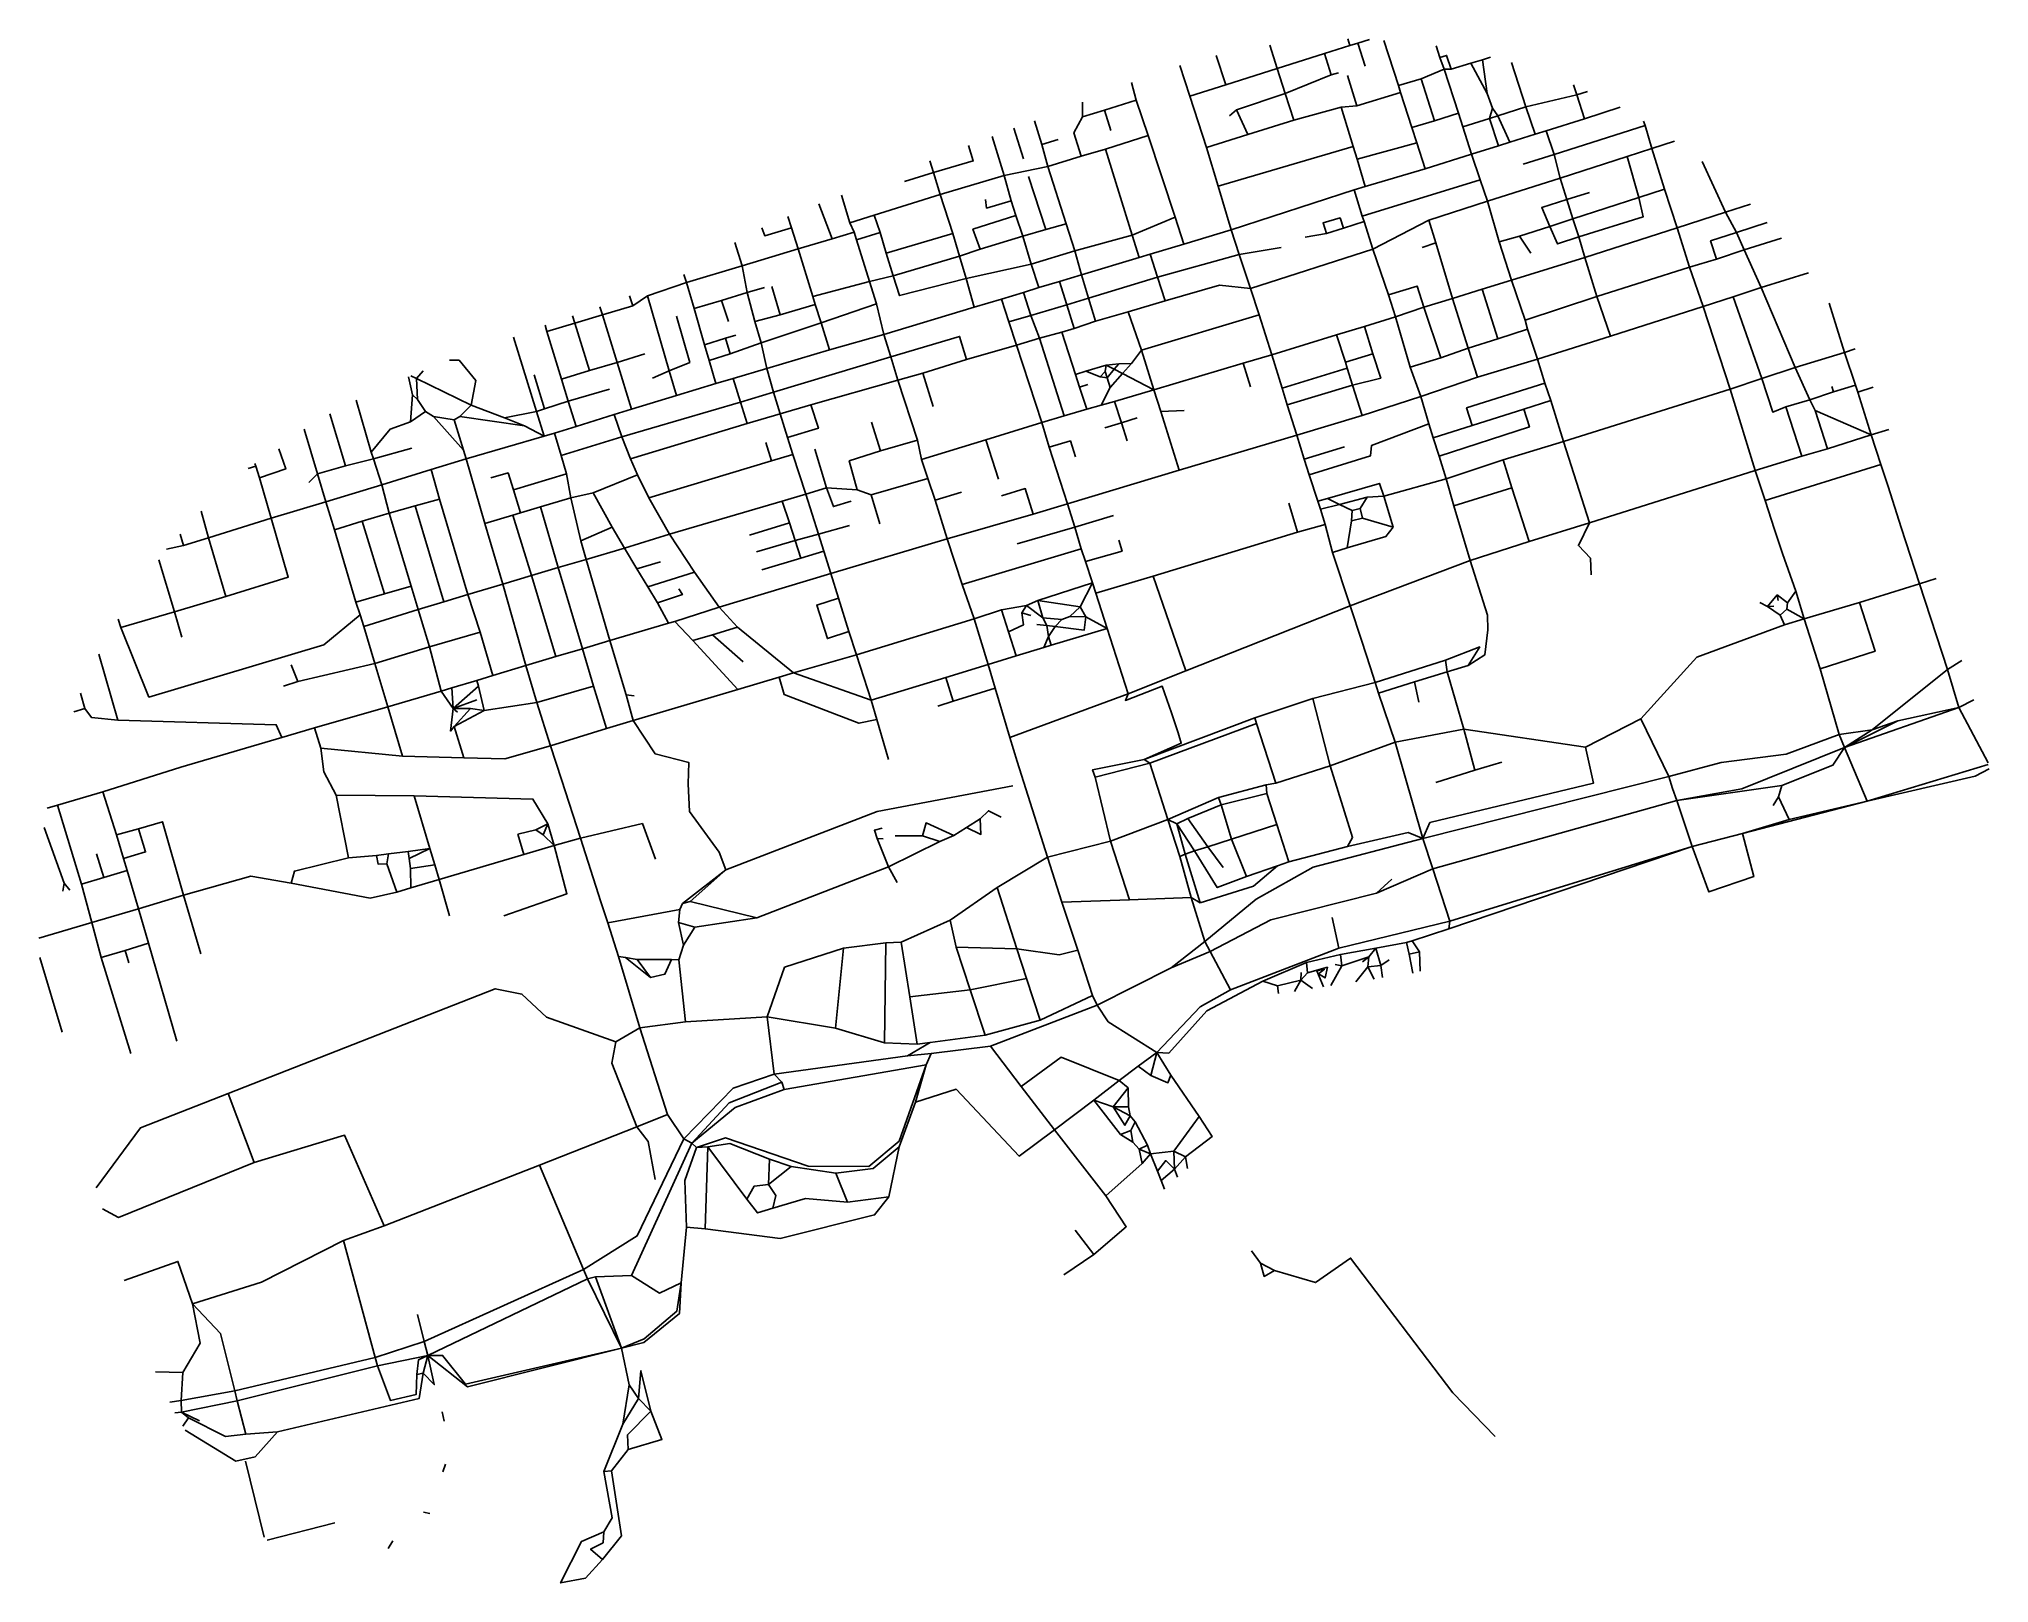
# Model space of a CAD drawing. Header units: metres. Extents: x 627224 to 630663, y 4831724 to 4834447.
import ezdxf

# ---------------------------------------------------------------- set-up
doc = ezdxf.new("R2010")
doc.units = ezdxf.units.M

msp = doc.modelspace()

# ---------------------------------------------------------------- linework, layer by layer
at = {"layer": 'ROADS'}
for points in [[(629407.5, 4834394.5), (629394.5, 4834435.8)], [(629535.9, 4834435.1), (629491.1, 4834421.2)], [(629535.9, 4834435.1), (629532.1, 4834446.6)], [(629549.8, 4834439.3), (629535.9, 4834435.1)], [(629570.2, 4834445.5), (629549.8, 4834439.3)], [(629549.8, 4834439.3), (629562.9, 4834398.8)], [(629621.5, 4834364.3), (629595.9, 4834444.1)], [(629694.3, 4834414), (629688.1, 4834434.3)], [(629253.4, 4834346), (629236.1, 4834400.1)], [(629316.9, 4834365.9), (629300, 4834417.5)], [(629407.5, 4834394.5), (629316.9, 4834365.9)], [(629491.1, 4834421.2), (629407.5, 4834394.5)], [(629421.6, 4834350.7), (629407.5, 4834394.5)], [(629503, 4834383.4), (629491.1, 4834421.2)], [(629503, 4834383.4), (629516, 4834387.2)], [(629701.9, 4834393.2), (629661.5, 4834376.5)], [(629714.2, 4834393.2), (629706.4, 4834417.6), (629694.3, 4834414)], [(629701.9, 4834393.2), (629694.3, 4834414)], [(629727.6, 4834315.7), (629701.9, 4834393.2)], [(629714.2, 4834393.2), (629701.9, 4834393.2)], [(629749.4, 4834404.2), (629714.2, 4834393.2)], [(629769.6, 4834410.1), (629749.4, 4834404.2)], [(629777.8, 4834350.7), (629749.4, 4834404.2)], [(629783.7, 4834414.8), (629769.6, 4834410.1)], [(629777.8, 4834350.7), (629769.6, 4834410.1)], [(629846.3, 4834326.8), (629820.8, 4834405.4)], [(629159.2, 4834338.6), (629150.6, 4834369.8)], [(629316.9, 4834365.9), (629253.4, 4834346)], [(629421.6, 4834350.7), (629503, 4834383.4)], [(629548.3, 4834329), (629531.5, 4834382.3)], [(629661.5, 4834376.5), (629621.5, 4834364.3)], [(629625.1, 4834352.5), (629621.5, 4834364.3)], [(629661.5, 4834376.5), (629685.1, 4834302.3)], [(629935.9, 4834348), (629930.2, 4834365.7)], [(629955.1, 4834353.9), (629935.9, 4834348)], [(629064.1, 4834309.6), (629064.5, 4834335.4)], [(629064.1, 4834309.6), (629102.9, 4834321.3)], [(629102.9, 4834321.3), (629159.2, 4834338.6)], [(629114.1, 4834285.3), (629102.9, 4834321.3)], [(629180.2, 4834276.4), (629159.2, 4834338.6)], [(629282.7, 4834255.1), (629253.4, 4834346)], [(629335.7, 4834321.6), (629323.8, 4834310.8)], [(629421.6, 4834350.7), (629335.7, 4834321.6)], [(629355.8, 4834277.9), (629335.7, 4834321.6)], [(629437.2, 4834303.2), (629421.6, 4834350.7)], [(629520.4, 4834326.2), (629437.2, 4834303.2)], [(629548.3, 4834329), (629520.4, 4834326.2)], [(629541.4, 4834257.2), (629520.4, 4834326.2)], [(629625.1, 4834352.5), (629548.3, 4834329)], [(629645.2, 4834290.4), (629625.1, 4834352.5)], [(629787.3, 4834324.4), (629777.8, 4834350.7)], [(629781.9, 4834306.4), (629787.3, 4834324.4)], [(629797, 4834310.9), (629787.3, 4834324.4)], [(629846.3, 4834326.8), (629797, 4834310.9)], [(629935.9, 4834348), (629846.3, 4834326.8)], [(629862.6, 4834278.5), (629846.3, 4834326.8)], [(629949.5, 4834305.8), (629935.9, 4834348)], [(630012.3, 4834326.3), (629949.5, 4834305.8)], [(628943.4, 4834289.1), (628960.4, 4834235.4)], [(628992.3, 4834260.6), (628979.6, 4834302.5)], [(629062.2, 4834240), (629049.3, 4834281.3), (629064.1, 4834309.6)], [(629437.2, 4834303.2), (629355.8, 4834277.9)], [(629645.2, 4834290.4), (629685.1, 4834302.3)], [(629653.8, 4834263.6), (629645.2, 4834290.4)], [(629685.1, 4834302.3), (629727.6, 4834315.7)], [(629735.3, 4834291.8), (629727.6, 4834315.7)], [(629781.9, 4834306.4), (629735.3, 4834291.8)], [(629750.5, 4834243.3), (629735.3, 4834291.8)], [(629797, 4834310.9), (629781.9, 4834306.4)], [(629798, 4834258.4), (629781.9, 4834306.4)], [(629818.2, 4834264.5), (629797, 4834310.9)], [(629882.2, 4834284.7), (629862.6, 4834278.5)], [(629949.5, 4834305.8), (629882.2, 4834284.7)], [(629895.9, 4834242.8), (629882.2, 4834284.7)], [(630056.4, 4834294.1), (629895.9, 4834242.8)], [(630056.4, 4834294.1), (630053.8, 4834301.4)], [(630068.6, 4834253.7), (630056.4, 4834294.1)], [(628863.5, 4834258.8), (628871.5, 4834231.5), (628801.3, 4834211)], [(628926, 4834205.7), (628904.9, 4834274.7)], [(628992.3, 4834260.6), (629021.3, 4834269.3)], [(629003.3, 4834221.7), (628992.3, 4834260.6)], [(629062.2, 4834240), (629104.7, 4834252.4)], [(629104.7, 4834252.4), (629180.2, 4834276.4)], [(629152.1, 4834100.4), (629104.7, 4834252.4)], [(629227.8, 4834132.4), (629180.2, 4834276.4)], [(629355.8, 4834277.9), (629282.7, 4834255.1)], [(629303.4, 4834186.8), (629282.7, 4834255.1)], [(629541.4, 4834257.2), (629303.4, 4834186.8)], [(629548.6, 4834234.5), (629541.4, 4834257.2)], [(629548.6, 4834234.5), (629653.8, 4834263.6)], [(629668.4, 4834217.5), (629653.8, 4834263.6)], [(629798, 4834258.4), (629750.5, 4834243.3)], [(629818.2, 4834264.5), (629798, 4834258.4)], [(629862.6, 4834278.5), (629818.2, 4834264.5)], [(630068.6, 4834253.7), (630024.7, 4834239.5)], [(630108.4, 4834266.3), (630068.6, 4834253.7)], [(630090.7, 4834181.7), (630068.6, 4834253.7)], [(628801.3, 4834211), (628794.9, 4834231.8)], [(628926, 4834205.7), (629003.3, 4834221.7)], [(629003.3, 4834221.7), (629062.2, 4834240)], [(629035.3, 4834120.4), (629003.3, 4834221.7)], [(629563.1, 4834186.6), (629548.6, 4834234.5)], [(629668.4, 4834217.5), (629563.1, 4834186.6)], [(629750.5, 4834243.3), (629668.4, 4834217.5)], [(629765.9, 4834198.4), (629750.5, 4834243.3)], [(629895.9, 4834242.8), (629841.7, 4834225.7)], [(629906.7, 4834201.4), (629895.9, 4834242.8)], [(630024.7, 4834239.5), (629906.7, 4834201.4)], [(630045.3, 4834167.3), (630024.7, 4834239.5)], [(630198.3, 4834141), (630157.1, 4834230.3)], [(628801.3, 4834211), (628750.4, 4834195.3)], [(628813.5, 4834172.6), (628801.3, 4834211)], [(628926, 4834205.7), (628813.5, 4834172.6)], [(628938.5, 4834161.4), (628926, 4834205.7)], [(628999.5, 4834110.8), (628969.2, 4834204.1)], [(629326.5, 4834110), (629303.4, 4834186.8)], [(629563.1, 4834186.6), (629543.5, 4834180.5)], [(629765.9, 4834198.4), (629557.5, 4834133.9)], [(629778.6, 4834160.6), (629765.9, 4834198.4)], [(629906.7, 4834201.4), (629778.6, 4834160.6)], [(629918.5, 4834163.4), (629906.7, 4834201.4)], [(630090.7, 4834181.7), (630045.3, 4834167.3)], [(630112.9, 4834113.7), (630090.7, 4834181.7)], [(628622.7, 4834094.4), (628599.2, 4834156.1)], [(628654, 4834122.2), (628639.1, 4834171)], [(628813.5, 4834172.6), (628697, 4834135.7)], [(628835.8, 4834103.8), (628813.5, 4834172.6)], [(628938.5, 4834161.4), (628895.1, 4834148.3), (628893.5, 4834163.3)], [(628946.7, 4834135.1), (628938.5, 4834161.4)], [(629543.5, 4834180.5), (629326.5, 4834110)], [(629557.5, 4834133.9), (629543.5, 4834180.5)], [(629778.6, 4834160.6), (629675.1, 4834127.2)], [(629798.9, 4834088.6), (629778.6, 4834160.6)], [(629888.2, 4834115.7), (629874.2, 4834149.6), (629918.5, 4834163.4)], [(629958.7, 4834175.7), (629918.5, 4834163.4)], [(629929.1, 4834129.4), (629918.5, 4834163.4)], [(630045.3, 4834167.3), (629929.1, 4834129.4)], [(629939.4, 4834097.6), (630053.2, 4834133.1), (630045.3, 4834167.3)], [(630242.3, 4834155.1), (630198.3, 4834141)], [(628551.1, 4834113.3), (628504, 4834099.5), (628498.8, 4834113.5)], [(628551.1, 4834113.3), (628544.8, 4834133.4)], [(628562.9, 4834076.6), (628551.1, 4834113.3)], [(628697, 4834135.7), (628654, 4834122.2)], [(628661.7, 4834105.7), (628654, 4834122.2)], [(628707.2, 4834105.5), (628697, 4834135.7)], [(628883.6, 4834075.8), (628871.1, 4834111.2), (628946.7, 4834135.1)], [(628959.3, 4834098.9), (628946.7, 4834135.1)], [(629035.3, 4834120.4), (628999.5, 4834110.8)], [(629050.6, 4834072.8), (629035.3, 4834120.4)], [(629227.8, 4834132.4), (629152.1, 4834100.4)], [(629243.1, 4834084.7), (629227.8, 4834132.4)], [(629494.5, 4834103.6), (629488.6, 4834122.2), (629518.6, 4834131.2), (629524.5, 4834113)], [(629524.5, 4834113), (629494.5, 4834103.6)], [(629560.9, 4834124.5), (629524.5, 4834113)], [(629560.9, 4834124.5), (629557.5, 4834133.9)], [(629576.6, 4834076.1), (629560.9, 4834124.5)], [(629675.1, 4834127.2), (629576.6, 4834076.1)], [(629687.7, 4834087), (629675.1, 4834127.2)], [(629888.2, 4834115.7), (629835.2, 4834098.7)], [(629929.1, 4834129.4), (629888.2, 4834115.7)], [(629939.4, 4834097.6), (629901.9, 4834085.2), (629888.2, 4834115.7)], [(629939.4, 4834097.6), (629929.1, 4834129.4)], [(630112.9, 4834113.7), (629950.5, 4834061.5)], [(630198.3, 4834141), (630112.9, 4834113.7)], [(630134.6, 4834044.2), (630112.9, 4834113.7)], [(630217.7, 4834105.3), (630198.3, 4834141)], [(630271.9, 4834122.8), (630217.7, 4834105.3)], [(628464.1, 4834046.7), (628451.3, 4834087.6)], [(628622.7, 4834094.4), (628562.9, 4834076.6)], [(628661.7, 4834105.7), (628622.7, 4834094.4)], [(628665.8, 4834092.6), (628661.7, 4834105.7)], [(628665.8, 4834092.6), (628707.2, 4834105.5)], [(628688.8, 4834018.7), (628665.8, 4834092.6)], [(628718.1, 4834068.6), (628707.2, 4834105.5)], [(628835.8, 4834103.8), (628718.1, 4834068.6)], [(628847.5, 4834063.4), (628835.8, 4834103.8)], [(628959.3, 4834098.9), (628883.6, 4834075.8)], [(628999.5, 4834110.8), (628959.3, 4834098.9)], [(628974, 4834049.6), (628959.3, 4834098.9)], [(629152.1, 4834100.4), (629050.6, 4834072.8)], [(629164.5, 4834061.5), (629152.1, 4834100.4)], [(629243.1, 4834084.7), (629183.7, 4834067)], [(629326.5, 4834110), (629243.1, 4834084.7)], [(629340.6, 4834066.3), (629326.5, 4834110)], [(629340.6, 4834066.3), (629414.9, 4834079.1)], [(629494.5, 4834103.6), (629456.9, 4834097)], [(629687.7, 4834087), (629663.1, 4834078.8)], [(629716.6, 4833988.7), (629687.7, 4834087)], [(629835.2, 4834098.7), (629798.9, 4834088.6)], [(629820.9, 4834021.3), (629798.9, 4834088.6)], [(629835.2, 4834098.7), (629855.2, 4834068.8)], [(629950.5, 4834061.5), (629939.4, 4834097.6)], [(630182.2, 4834058.2), (630172, 4834090.5), (630217.7, 4834105.3)], [(630231.4, 4834074.5), (630217.7, 4834105.3)], [(630297, 4834095.4), (630231.4, 4834074.5)], [(628464.1, 4834046.7), (628365.7, 4834017.3)], [(628562.9, 4834076.6), (628464.1, 4834046.7)], [(628473.1, 4833999.4), (628464.1, 4834046.7)], [(628588.6, 4833992.6), (628562.9, 4834076.6)], [(628730.5, 4834028.7), (628718.1, 4834068.6)], [(628847.5, 4834063.4), (628730.5, 4834028.7)], [(628883.6, 4834075.8), (628847.5, 4834063.4)], [(628859, 4834024.5), (628847.5, 4834063.4)], [(628974, 4834049.6), (628859, 4834024.5)], [(629050.6, 4834072.8), (628974, 4834049.6)], [(628987.4, 4834008.5), (628974, 4834049.6)], [(629062.8, 4834030.5), (629050.6, 4834072.8)], [(629164.5, 4834061.5), (629062.8, 4834030.5)], [(629183.7, 4834067), (629164.5, 4834061.5)], [(629196.5, 4834026.5), (629183.7, 4834067)], [(629340.6, 4834066.3), (629196.5, 4834026.5)], [(629360.8, 4834006.8), (629340.6, 4834066.3)], [(629576.6, 4834076.1), (629360.8, 4834006.8)], [(629604, 4833995.6), (629576.6, 4834076.1)], [(629950.5, 4834061.5), (629820.9, 4834021.3)], [(629971.6, 4833992.4), (629950.5, 4834061.5)], [(630134.6, 4834044.2), (629971.6, 4833992.4)], [(630182.2, 4834058.2), (630134.6, 4834044.2)], [(630158.7, 4833975), (630134.6, 4834044.2)], [(630231.4, 4834074.5), (630182.2, 4834058.2)], [(630261.4, 4834008.1), (630231.4, 4834074.5)], [(628365.7, 4834017.3), (628297.3, 4833993.4)], [(628365.7, 4834017.3), (628361.4, 4834031.2)], [(628379.4, 4833971.2), (628365.7, 4834017.3)], [(628531.1, 4833960.2), (628516.6, 4834010.2)], [(628688.8, 4834018.7), (628588.6, 4833992.6)], [(628730.5, 4834028.7), (628688.8, 4834018.7)], [(628701.1, 4833979.5), (628688.8, 4834018.7)], [(628859, 4834024.5), (628741.3, 4833994.2), (628730.5, 4834028.7)], [(628873.5, 4833973.8), (628859, 4834024.5)], [(629023.6, 4834019), (628987.4, 4834008.5)], [(629062.8, 4834030.5), (629023.6, 4834019)], [(629036.6, 4833978), (629023.6, 4834019)], [(629075.1, 4833989.8), (629062.8, 4834030.5)], [(629196.5, 4834026.5), (629075.1, 4833989.8)], [(629209.9, 4833984.6), (629196.5, 4834026.5)], [(629360.8, 4834006.8), (629306.1, 4834012.5), (629209.9, 4833984.6)], [(629666.5, 4833973.6), (629654.6, 4834010.8), (629604, 4833995.6)], [(629820.9, 4834021.3), (629769.2, 4834005.2)], [(629844.7, 4833950.5), (629820.9, 4834021.3)], [(630344.5, 4834034.3), (630261.4, 4834008.1)], [(628271.2, 4833976.3), (628217.7, 4833960.2)], [(628271.2, 4833976.3), (628265.6, 4833993.5)], [(628297.3, 4833993.4), (628271.2, 4833976.3)], [(628335.4, 4833861.2), (628297.3, 4833993.4)], [(628427.4, 4833985.3), (628379.4, 4833971.2)], [(628473.1, 4833999.4), (628427.4, 4833985.3)], [(628427.4, 4833985.3), (628440.2, 4833948.5)], [(628473.1, 4833999.4), (628503.6, 4834008.5)], [(628486.5, 4833948.6), (628473.1, 4833999.4)], [(628592.8, 4833978.1), (628531.1, 4833960.2)], [(628592.8, 4833978.1), (628588.6, 4833992.6)], [(628603.4, 4833946.1), (628592.8, 4833978.1)], [(628701.1, 4833979.5), (628603.4, 4833946.1)], [(628713.7, 4833925.5), (628701.1, 4833979.5)], [(628921.7, 4833987.8), (628873.5, 4833973.8)], [(628960.1, 4833999.7), (628921.7, 4833987.8)], [(628934.6, 4833947.7), (628921.7, 4833987.8)], [(628987.4, 4834008.5), (628960.1, 4833999.7)], [(628973.2, 4833959), (628960.1, 4833999.7)], [(629036.6, 4833978), (628973.2, 4833959)], [(629075.1, 4833989.8), (629036.6, 4833978)], [(629049.9, 4833936), (629036.6, 4833978)], [(629087.5, 4833948.9), (629075.1, 4833989.8)], [(629209.9, 4833984.6), (629144.8, 4833965.6)], [(629376.1, 4833960.1), (629360.8, 4834006.8)], [(629616.5, 4833956.7), (629604, 4833995.6)], [(629716.6, 4833988.7), (629666.5, 4833973.6)], [(629769.2, 4834005.2), (629716.6, 4833988.7)], [(629744.7, 4833901.3), (629716.6, 4833988.7)], [(629796.9, 4833917.8), (629769.2, 4834005.2)], [(629971.6, 4833992.4), (629844.7, 4833950.5)], [(629995.2, 4833922.7), (629971.6, 4833992.4)], [(630158.7, 4833975), (629995.2, 4833922.7)], [(630211.7, 4833991.6), (630158.7, 4833975)], [(630206.7, 4833829.3), (630158.7, 4833975)], [(630261.4, 4834008.1), (630211.7, 4833991.6)], [(630262.6, 4833847.6), (630211.7, 4833991.6)], [(630321.2, 4833867.2), (630261.4, 4834008.1)], [(630408.1, 4833893.9), (630381, 4833980.5)], [(628119.9, 4833930.9), (628116.4, 4833941.9)], [(628169.1, 4833945.4), (628119.9, 4833930.9)], [(628169.1, 4833945.4), (628165, 4833958.6)], [(628217.7, 4833960.2), (628169.1, 4833945.4)], [(628195.1, 4833862.1), (628169.1, 4833945.4)], [(628217.7, 4833960.2), (628213, 4833974.1)], [(628243.4, 4833876.1), (628217.7, 4833960.2)], [(628335.4, 4833861.2), (628371.6, 4833876.1), (628348.2, 4833957.5)], [(628397.7, 4833907.4), (628379.4, 4833971.2)], [(628531.1, 4833960.2), (628486.5, 4833948.6)], [(628497.8, 4833910.6), (628486.5, 4833948.6)], [(628603.4, 4833946.1), (628497.8, 4833910.6)], [(628618, 4833898.3), (628603.4, 4833946.1)], [(628873.5, 4833973.8), (628713.7, 4833925.5)], [(628973.2, 4833959), (628934.6, 4833947.7)], [(628948.2, 4833906.6), (628934.6, 4833947.7)], [(628988.2, 4833919.2), (628973.2, 4833959)], [(629087.5, 4833948.9), (629049.9, 4833936)], [(629144.8, 4833965.6), (629087.5, 4833948.9)], [(629168.2, 4833897.7), (629144.8, 4833965.6)], [(629376.1, 4833960.1), (629168.2, 4833897.7)], [(629398.2, 4833889.6), (629376.1, 4833960.1)], [(629616.5, 4833956.7), (629561.6, 4833939.7)], [(629666.5, 4833973.6), (629616.5, 4833956.7)], [(629642, 4833867.8), (629616.5, 4833956.7)], [(629666.5, 4833973.6), (629696, 4833884.2)], [(629849.3, 4833934.7), (629844.7, 4833950.5)], [(628101.3, 4833789.4), (628061, 4833920.8)], [(628145.5, 4833846.8), (628119.9, 4833930.9)], [(628434.6, 4833918.8), (628397.7, 4833907.4)], [(628405.7, 4833879.8), (628397.7, 4833907.4)], [(628453, 4833924.3), (628434.6, 4833918.8)], [(628442.9, 4833891.6), (628434.6, 4833918.8)], [(628442.9, 4833891.6), (628497.8, 4833910.6)], [(628507.8, 4833865.4), (628497.8, 4833910.6)], [(628713.7, 4833925.5), (628618, 4833898.3)], [(628726.1, 4833885.8), (628713.7, 4833925.5)], [(628726.1, 4833885.8), (628847.5, 4833922.2), (628859.8, 4833881.5)], [(628948.2, 4833906.6), (628859.8, 4833881.5)], [(628988.2, 4833919.2), (628948.2, 4833906.6)], [(628992.6, 4833770.4), (628948.2, 4833906.6)], [(629027.8, 4833929.3), (628988.2, 4833919.2)], [(629031.9, 4833782), (628988.2, 4833919.2)], [(629049.9, 4833936), (629027.8, 4833929.3)], [(629052, 4833855.2), (629027.8, 4833929.3)], [(629512.4, 4833924.7), (629398.2, 4833889.6)], [(629561.6, 4833939.7), (629512.4, 4833924.7)], [(629528, 4833876.5), (629512.4, 4833924.7)], [(629576.6, 4833891.5), (629561.6, 4833939.7)], [(629796.9, 4833917.8), (629744.7, 4833901.3)], [(629849.3, 4833934.7), (629796.9, 4833917.8)], [(629867, 4833882.2), (629849.3, 4833934.7)], [(629995.2, 4833922.7), (629867, 4833882.2)], [(627947.8, 4833880.1), (627965, 4833879.9), (627994.4, 4833844.5), (627986.1, 4833801)], [(628243.4, 4833876.1), (628195.1, 4833862.1)], [(628292.4, 4833891.4), (628243.4, 4833876.1)], [(628268.8, 4833793.7), (628243.4, 4833876.1)], [(628442.9, 4833891.6), (628405.7, 4833879.8)], [(628417.7, 4833839.1), (628405.7, 4833879.8)], [(628618, 4833898.3), (628507.8, 4833865.4)], [(628726.1, 4833885.8), (628519.6, 4833823.9)], [(628738.7, 4833845.2), (628726.1, 4833885.8)], [(628859.8, 4833881.5), (628782.7, 4833857.5)], [(629070.2, 4833860.7), (629106.3, 4833871.6)], [(629104.4, 4833860.5), (629106.3, 4833871.6)], [(629106.3, 4833871.6), (629128.6, 4833874)], [(629120.4, 4833864.2), (629106.3, 4833871.6)], [(629120.4, 4833864.2), (629128.6, 4833874)], [(629128.6, 4833874), (629150.8, 4833874.1)], [(629134.9, 4833856.4), (629150.8, 4833874.1)], [(629150.8, 4833874.1), (629168.2, 4833897.7)], [(629190.2, 4833827.6), (629168.2, 4833897.7)], [(629347.9, 4833875.1), (629190.2, 4833827.6)], [(629398.2, 4833889.6), (629347.9, 4833875.1)], [(629347.9, 4833875.1), (629360.7, 4833833)], [(629416.2, 4833831), (629398.2, 4833889.6)], [(629576.6, 4833891.5), (629528, 4833876.5)], [(629531.3, 4833866), (629528, 4833876.5)], [(629540.7, 4833836.3), (629590.4, 4833848.4), (629576.6, 4833891.5)], [(629696, 4833884.2), (629642, 4833867.8)], [(629744.7, 4833901.3), (629696, 4833884.2)], [(629760.8, 4833850.1), (629744.7, 4833901.3)], [(629867, 4833882.2), (629760.8, 4833850.1)], [(629879.8, 4833839.7), (629867, 4833882.2)], [(630408.1, 4833893.9), (630321.2, 4833867.2)], [(630426.8, 4833899.9), (630408.1, 4833893.9)], [(630427.4, 4833836), (630408.1, 4833893.9)], [(627883, 4833818.8), (627875.5, 4833850.7)], [(627879.9, 4833852.5), (627889.6, 4833847.8)], [(627889.6, 4833847.8), (627901.7, 4833861.4)], [(627889.6, 4833847.8), (627986.1, 4833801)], [(627891.8, 4833810.8), (627889.6, 4833847.8)], [(628115.7, 4833794.2), (628097.4, 4833854.6)], [(628195.1, 4833862.1), (628145.5, 4833846.8)], [(628157.3, 4833807.9), (628145.5, 4833846.8)], [(628335.4, 4833861.2), (628306.1, 4833848.7)], [(628348.1, 4833817.8), (628335.4, 4833861.2)], [(628417.7, 4833839.1), (628348.1, 4833817.8)], [(628448.5, 4833847.8), (628417.7, 4833839.1)], [(628507.8, 4833865.4), (628448.5, 4833847.8)], [(628461.1, 4833806.2), (628448.5, 4833847.8)], [(628519.6, 4833823.9), (628507.8, 4833865.4)], [(628738.7, 4833845.2), (628585.4, 4833801.7)], [(628782.7, 4833857.5), (628738.7, 4833845.2)], [(628773.2, 4833739.4), (628738.7, 4833845.2)], [(628782.7, 4833857.5), (628801.2, 4833798.2)], [(629052, 4833855.2), (629070.2, 4833860.7)], [(629059.2, 4833832.8), (629052, 4833855.2)], [(629059.2, 4833832.8), (629073.9, 4833837.5)], [(629095.2, 4833850.7), (629070.2, 4833860.7)], [(629095.2, 4833850.7), (629104.4, 4833860.5)], [(629108, 4833849.1), (629095.2, 4833850.7)], [(629108, 4833849.1), (629104.4, 4833860.5)], [(629108, 4833849.1), (629120.4, 4833864.2)], [(629113.2, 4833831.7), (629108, 4833849.1)], [(629113.2, 4833831.7), (629134.9, 4833856.4)], [(629134.9, 4833856.4), (629120.4, 4833864.2)], [(629190.2, 4833827.6), (629134.9, 4833856.4)], [(629531.3, 4833866), (629416.2, 4833831)], [(629540.7, 4833836.3), (629531.3, 4833866)], [(629660.8, 4833816.3), (629642, 4833867.8)], [(629760.8, 4833850.1), (629660.8, 4833816.3)], [(629751.5, 4833764.7), (629741.6, 4833796.1), (629879.8, 4833839.7)], [(629890, 4833809.2), (629879.8, 4833839.7)], [(630262.6, 4833847.6), (630206.7, 4833829.3)], [(630321.2, 4833867.2), (630262.6, 4833847.6)], [(630304.7, 4833797.7), (630281.5, 4833788.7), (630262.6, 4833847.6)], [(630347.1, 4833810.4), (630321.2, 4833867.2)], [(627809.7, 4833717.7), (627783.4, 4833809.6)], [(627879.4, 4833771.2), (627883, 4833818.8)], [(627891.8, 4833810.8), (627883, 4833818.8)], [(627905.5, 4833789.6), (627891.8, 4833810.8)], [(628157.3, 4833807.9), (628115.7, 4833794.2)], [(628157.3, 4833807.9), (628229.9, 4833828.9)], [(628171.6, 4833763.4), (628157.3, 4833807.9)], [(628461.1, 4833806.2), (628252, 4833745.2)], [(628348.1, 4833817.8), (628268.8, 4833793.7)], [(628519.6, 4833823.9), (628461.1, 4833806.2)], [(628473.1, 4833768.3), (628461.1, 4833806.2)], [(628531.2, 4833785.6), (628519.6, 4833823.9)], [(629071.9, 4833793.7), (629059.2, 4833832.8)], [(629097.3, 4833800.9), (629113.2, 4833831.7)], [(629120.5, 4833807.3), (629097.3, 4833800.9)], [(629190.2, 4833827.6), (629120.5, 4833807.3)], [(629133, 4833769.4), (629120.5, 4833807.3)], [(629202.4, 4833789.5), (629190.2, 4833827.6)], [(629425.1, 4833801.6), (629416.2, 4833831)], [(629540.7, 4833836.3), (629425.1, 4833801.6)], [(629557.3, 4833782.8), (629540.7, 4833836.3)], [(629660.8, 4833816.3), (629557.3, 4833782.8)], [(629675.1, 4833767.9), (629660.8, 4833816.3)], [(629890, 4833809.2), (629842.4, 4833793.9)], [(629912.7, 4833737), (629890, 4833809.2)], [(630206.7, 4833829.3), (629912.7, 4833737)], [(630250.8, 4833685.6), (630206.7, 4833829.3)], [(630347.1, 4833810.4), (630304.7, 4833797.7)], [(630388.8, 4833824.1), (630347.1, 4833810.4)], [(630356.2, 4833791.5), (630347.1, 4833810.4)], [(630388.8, 4833824.1), (630385.7, 4833834)], [(630427.4, 4833836), (630388.8, 4833824.1)], [(630431.4, 4833823.9), (630427.4, 4833836)], [(630431.4, 4833823.9), (630458.8, 4833832.3)], [(630454.9, 4833748.6), (630431.4, 4833823.9)], [(627764.4, 4833693.7), (627736.8, 4833785.6)], [(627809.7, 4833717.7), (627843.3, 4833758.3), (627879.4, 4833771.2)], [(627879.4, 4833771.2), (627905.5, 4833789.6)], [(627919.8, 4833780.7), (627905.5, 4833789.6)], [(627919.8, 4833780.7), (627972.8, 4833721.4)], [(627956.4, 4833774.9), (627919.8, 4833780.7)], [(627965.9, 4833780.9), (627956.4, 4833774.9)], [(627972.8, 4833721.4), (627956.4, 4833774.9)], [(627986.1, 4833801), (627965.9, 4833780.9)], [(627965.9, 4833780.9), (628080.2, 4833764.3)], [(627986.1, 4833801), (628045, 4833778.5)], [(628045, 4833778.5), (628101.3, 4833789.4)], [(628045, 4833778.5), (628080.2, 4833764.3)], [(628115.7, 4833794.2), (628101.3, 4833789.4)], [(628114.8, 4833746.1), (628101.3, 4833789.4)], [(628238.3, 4833784.4), (628171.6, 4833763.4)], [(628268.8, 4833793.7), (628238.3, 4833784.4)], [(628252, 4833745.2), (628238.3, 4833784.4)], [(628473.1, 4833768.3), (628266.9, 4833705.9)], [(628531.2, 4833785.6), (628473.1, 4833768.3)], [(628585.4, 4833801.7), (628531.2, 4833785.6)], [(628544.3, 4833743.7), (628531.2, 4833785.6)], [(628585.4, 4833801.7), (628598.6, 4833760.2), (628544.3, 4833743.7)], [(628708.1, 4833720.4), (628692.1, 4833770.6)], [(628992.6, 4833770.4), (628893.9, 4833739.9)], [(629031.9, 4833782), (628992.6, 4833770.4)], [(629005.8, 4833726.9), (628992.6, 4833770.4)], [(629071.9, 4833793.7), (629031.9, 4833782)], [(629097.3, 4833800.9), (629071.9, 4833793.7)], [(629133, 4833769.4), (629103.8, 4833760.6)], [(629133, 4833769.4), (629160.8, 4833778.3)], [(629143, 4833737.8), (629133, 4833769.4)], [(629202.4, 4833789.5), (629243.5, 4833791.5)], [(629234.9, 4833686.3), (629202.4, 4833789.5)], [(629442.5, 4833747.7), (629425.1, 4833801.6)], [(629557.3, 4833782.8), (629442.5, 4833747.7)], [(629842.4, 4833793.9), (629852.4, 4833762.4), (629693.2, 4833710.8)], [(629842.4, 4833793.9), (629751.5, 4833764.7)], [(630304.7, 4833797.7), (630332.8, 4833710.9)], [(630378.3, 4833723.9), (630356.2, 4833791.5)], [(630454.9, 4833748.6), (630356.2, 4833791.5)], [(627715.4, 4833679.5), (627691.5, 4833758.8)], [(628114.8, 4833746.1), (627977.5, 4833706.4)], [(628080.2, 4833764.3), (628114.8, 4833746.1)], [(628133, 4833751.4), (628114.8, 4833746.1)], [(628171.6, 4833763.4), (628133, 4833751.4)], [(628144.7, 4833712.2), (628133, 4833751.4)], [(628252, 4833745.2), (628144.7, 4833712.2)], [(628266.9, 4833705.9), (628252, 4833745.2)], [(628516, 4833702.7), (628505.6, 4833734.8)], [(628553.4, 4833714), (628544.3, 4833743.7)], [(628773.2, 4833739.4), (628708.1, 4833720.4)], [(628780.6, 4833705), (628773.2, 4833739.4)], [(628893.9, 4833739.9), (628780.6, 4833705)], [(628916, 4833670.4), (628893.9, 4833739.9)], [(629051.9, 4833710), (629043, 4833737.7), (629005.8, 4833726.9)], [(629442.5, 4833747.7), (629234.9, 4833686.3)], [(629455.2, 4833705.8), (629442.5, 4833747.7)], [(629464.3, 4833677.7), (629572.2, 4833711.4), (629573.9, 4833729.6), (629675.1, 4833767.9)], [(629682.5, 4833743), (629675.1, 4833767.9)], [(629751.5, 4833764.7), (629682.5, 4833743)], [(629693.2, 4833710.8), (629682.5, 4833743)], [(629912.7, 4833737), (629805.9, 4833704.5)], [(629958.2, 4833593.5), (629912.7, 4833737)], [(630454.9, 4833748.6), (630378.3, 4833723.9)], [(630486.2, 4833758.2), (630454.9, 4833748.6)], [(630472.5, 4833696.1), (630454.9, 4833748.6)], [(627612.6, 4833672.9), (627659.2, 4833688.5), (627646.9, 4833723.6)], [(627813.9, 4833706.4), (627764.4, 4833693.7)], [(627813.9, 4833706.4), (627809.7, 4833717.7)], [(627813.9, 4833706.4), (627881.3, 4833724.9)], [(627828.8, 4833660.3), (627813.9, 4833706.4)], [(627977.5, 4833706.4), (627915.7, 4833687.3)], [(627977.5, 4833706.4), (627972.8, 4833721.4)], [(628010.3, 4833591.9), (627977.5, 4833706.4)], [(628154.6, 4833679.6), (628144.7, 4833712.2)], [(628279.4, 4833678), (628266.9, 4833705.9)], [(628516, 4833702.7), (628299.6, 4833637.4)], [(628553.4, 4833714), (628516, 4833702.7)], [(628576.5, 4833643.8), (628553.4, 4833714)], [(628613, 4833654.9), (628592, 4833723.1)], [(628708.1, 4833720.4), (628653.1, 4833702.4), (628666.8, 4833651.5)], [(628791.5, 4833671.7), (628780.6, 4833705)], [(629038, 4833626.8), (629005.8, 4833726.9)], [(629455.2, 4833705.8), (629526.1, 4833727.3)], [(629464.3, 4833677.7), (629455.2, 4833705.8)], [(629705.8, 4833670.7), (629693.2, 4833710.8)], [(629805.9, 4833704.5), (629705.8, 4833670.7)], [(629821.7, 4833655.3), (629805.9, 4833704.5)], [(630332.8, 4833710.9), (630250.8, 4833685.6)], [(630378.3, 4833723.9), (630332.8, 4833710.9)], [(627606.3, 4833693.2), (627592.8, 4833689.4)], [(627606.3, 4833693.2), (627604.7, 4833698.1)], [(627612.6, 4833672.9), (627606.3, 4833693.2)], [(627633.7, 4833601.7), (627612.6, 4833672.9)], [(627715.4, 4833679.5), (627700, 4833664.3)], [(627764.4, 4833693.7), (627715.4, 4833679.5)], [(627730, 4833630.3), (627715.4, 4833679.5)], [(627915.7, 4833687.3), (627828.8, 4833660.3)], [(627930.3, 4833635.2), (627915.7, 4833687.3)], [(628060.9, 4833651.5), (628051.4, 4833681.4), (628020.6, 4833672.8)], [(628154.6, 4833679.6), (628060.9, 4833651.5)], [(628161.7, 4833637.3), (628154.6, 4833679.6)], [(628279.4, 4833678), (628201.2, 4833646)], [(628299.6, 4833637.4), (628279.4, 4833678)], [(628791.5, 4833671.7), (628691.9, 4833642.9)], [(628804.4, 4833633.3), (628791.5, 4833671.7)], [(629234.9, 4833686.3), (629038, 4833626.8)], [(629479.3, 4833631.8), (629464.3, 4833677.7)], [(629705.8, 4833670.7), (629596, 4833640.6)], [(629719.2, 4833623.3), (629705.8, 4833670.7)], [(630250.8, 4833685.6), (629958.2, 4833593.5)], [(630268.2, 4833632.5), (630250.8, 4833685.6)], [(630472.5, 4833696.1), (630268.2, 4833632.5)], [(630485.4, 4833657.2), (630472.5, 4833696.1)], [(627828.8, 4833660.3), (627730, 4833630.3)], [(627841.5, 4833610.6), (627828.8, 4833660.3)], [(627930.3, 4833635.2), (627887.6, 4833623.3)], [(627980.2, 4833466.9), (627930.3, 4833635.2)], [(628073, 4833610.7), (628060.9, 4833651.5)], [(628161.7, 4833637.3), (628108.2, 4833621.3)], [(628201.2, 4833646), (628161.7, 4833637.3)], [(628179.3, 4833561.3), (628161.7, 4833637.3)], [(628234.7, 4833585.7), (628201.2, 4833646)], [(628336.2, 4833573.4), (628299.6, 4833637.4)], [(628534.8, 4833631.6), (628336.2, 4833573.4)], [(628576.5, 4833643.8), (628534.8, 4833631.6)], [(628547.6, 4833593.2), (628534.8, 4833631.6)], [(628613, 4833654.9), (628576.5, 4833643.8)], [(628599, 4833573.4), (628576.5, 4833643.8)], [(628613, 4833654.9), (628625.1, 4833622.1), (628656.4, 4833631.3)], [(628666.8, 4833651.5), (628613, 4833654.9)], [(628691.9, 4833642.9), (628666.8, 4833651.5)], [(628707.1, 4833591.6), (628691.9, 4833642.9)], [(628804.4, 4833633.3), (628850.8, 4833647.2)], [(628825.9, 4833565.3), (628804.4, 4833633.3)], [(628977.2, 4833608.7), (628963.3, 4833653.6), (628921.4, 4833640.9)], [(629479.3, 4833631.8), (629496.6, 4833636.4)], [(629484, 4833617.6), (629479.3, 4833631.8)], [(629496.6, 4833636.4), (629587.9, 4833662.8), (629596, 4833640.6)], [(629517.7, 4833625.7), (629496.6, 4833636.4)], [(629517.7, 4833625.7), (629566.3, 4833638.4)], [(629553.8, 4833618.5), (629566.3, 4833638.4)], [(629566.3, 4833638.4), (629596, 4833640.6)], [(629612.3, 4833585.9), (629596, 4833640.6)], [(629821.7, 4833655.3), (629719.2, 4833623.3)], [(629852.1, 4833560.4), (629821.7, 4833655.3)], [(630284.5, 4833581.7), (630268.2, 4833632.5)], [(630508, 4833585), (630485.4, 4833657.2)], [(627522.8, 4833566.8), (627510.2, 4833614)], [(627633.7, 4833601.7), (627522.8, 4833566.8)], [(627553.6, 4833463.5), (627663.6, 4833497.5), (627633.7, 4833601.7)], [(627730, 4833630.3), (627633.7, 4833601.7)], [(627745.2, 4833580.9), (627730, 4833630.3)], [(627841.5, 4833610.6), (627794.2, 4833596)], [(627887.6, 4833623.3), (627841.5, 4833610.6)], [(627880.3, 4833481.7), (627841.5, 4833610.6)], [(627938, 4833453.8), (627887.6, 4833623.3)], [(628059.8, 4833606.7), (628010.3, 4833591.9)], [(628073, 4833610.7), (628059.8, 4833606.7)], [(628092.3, 4833500.4), (628059.8, 4833606.7)], [(628108.2, 4833621.3), (628073, 4833610.7)], [(628139.4, 4833514.3), (628108.2, 4833621.3)], [(628977.2, 4833608.7), (628825.9, 4833565.3)], [(629038, 4833626.8), (628977.2, 4833608.7)], [(629050.6, 4833585.4), (629038, 4833626.8)], [(629050.6, 4833585.4), (629118.9, 4833606.1)], [(629443.4, 4833576.6), (629428.2, 4833627.9)], [(629517.7, 4833625.7), (629484, 4833617.6)], [(629492.5, 4833590.1), (629484, 4833617.6)], [(629539.8, 4833614.8), (629517.7, 4833625.7)], [(629531.1, 4833549), (629538.6, 4833596.9)], [(629538.6, 4833596.9), (629539.8, 4833614.8)], [(629538.6, 4833596.9), (629558.2, 4833601.3)], [(629539.8, 4833614.8), (629553.8, 4833618.5)], [(629558.2, 4833601.3), (629553.8, 4833618.5)], [(629612.3, 4833585.9), (629558.2, 4833601.3)], [(629748, 4833527), (629719.2, 4833623.3)], [(627478.8, 4833553.6), (627473, 4833573.4)], [(627522.8, 4833566.8), (627478.8, 4833553.6)], [(627522.8, 4833566.8), (627553.6, 4833463.5)], [(627794.2, 4833596), (627745.2, 4833580.9)], [(627782.9, 4833453.3), (627745.2, 4833580.9)], [(627833.1, 4833467.9), (627794.2, 4833596)], [(628042.2, 4833485.3), (628010.3, 4833591.9)], [(628179.3, 4833561.3), (628234.7, 4833585.7)], [(628256.8, 4833548.6), (628234.7, 4833585.7)], [(628336.2, 4833573.4), (628256.8, 4833548.6)], [(628380, 4833506.3), (628336.2, 4833573.4)], [(628547.6, 4833593.2), (628477.1, 4833571.6)], [(628557.3, 4833562.1), (628489.1, 4833542)], [(628557.3, 4833562.1), (628547.6, 4833593.2)], [(628599, 4833573.4), (628557.3, 4833562.1)], [(628567.5, 4833531.1), (628557.3, 4833562.1)], [(628653.3, 4833588.7), (628599, 4833573.4)], [(628608.3, 4833543.3), (628599, 4833573.4)], [(628825.9, 4833565.3), (628620.7, 4833503.7)], [(628852.3, 4833484.4), (628825.9, 4833565.3)], [(629050.6, 4833585.4), (628949.1, 4833556)], [(629061.8, 4833547.6), (629050.6, 4833585.4)], [(629069.4, 4833524.9), (629134, 4833543.5), (629128.1, 4833563)], [(629443.4, 4833576.6), (629188.7, 4833499.1)], [(629492.5, 4833590.1), (629443.4, 4833576.6)], [(629505.2, 4833541.1), (629492.5, 4833590.1)], [(629531.1, 4833549), (629599.3, 4833569), (629612.3, 4833585.9)], [(629958.2, 4833593.5), (629852.1, 4833560.4)], [(629958.2, 4833593.5), (629938.8, 4833553.3), (629960, 4833530.8), (629961.2, 4833501.4)], [(630298.7, 4833539.3), (630284.5, 4833581.7)], [(630540.3, 4833485.9), (630508, 4833585)], [(627435.2, 4833528.1), (627462.8, 4833436.5)], [(627478.8, 4833553.6), (627449, 4833546.6)], [(628188.7, 4833528.5), (628139.4, 4833514.3)], [(628188.7, 4833528.5), (628179.3, 4833561.3)], [(628256.8, 4833548.6), (628188.7, 4833528.5)], [(628230.9, 4833386.1), (628188.7, 4833528.5)], [(628278.6, 4833512.3), (628256.8, 4833548.6)], [(628567.5, 4833531.1), (628498.9, 4833510.6)], [(628608.3, 4833543.3), (628567.5, 4833531.1)], [(628620.7, 4833503.7), (628608.3, 4833543.3)], [(629061.8, 4833547.6), (628852.3, 4833484.4)], [(629069.4, 4833524.9), (629061.8, 4833547.6)], [(629505.2, 4833541.1), (629531.1, 4833549)], [(629536.3, 4833447.1), (629505.2, 4833541.1)], [(629852.1, 4833560.4), (629748, 4833527)], [(630322.2, 4833473.1), (630298.7, 4833539.3)], [(628092.3, 4833500.4), (628042.2, 4833485.3)], [(628139.4, 4833514.3), (628092.3, 4833500.4)], [(628135.7, 4833357.5), (628092.3, 4833500.4)], [(628182.6, 4833371.4), (628139.4, 4833514.3)], [(628278.6, 4833512.3), (628320, 4833524.6)], [(628297.7, 4833480.6), (628278.6, 4833512.3)], [(628380, 4833506.3), (628297.7, 4833480.6)], [(628423.7, 4833444.6), (628380, 4833506.3)], [(628620.7, 4833503.7), (628423.7, 4833444.6)], [(628634, 4833460.4), (628620.7, 4833503.7)], [(629081.7, 4833487.8), (629069.4, 4833524.9)], [(629188.7, 4833499.1), (629088, 4833469)], [(629246.7, 4833332.2), (629188.7, 4833499.1)], [(629748, 4833527), (629536.3, 4833447.1)], [(629778.4, 4833430.5), (629748, 4833527)], [(630569.6, 4833495.2), (630540.3, 4833485.9)], [(627462.8, 4833436.5), (627553.6, 4833463.5)], [(627833.1, 4833467.9), (627782.9, 4833453.3)], [(627880.3, 4833481.7), (627833.1, 4833467.9)], [(627892.8, 4833440.5), (627880.3, 4833481.7)], [(627980.2, 4833466.9), (627938, 4833453.8)], [(628042.2, 4833485.3), (627980.2, 4833466.9)], [(628002, 4833400.7), (627980.2, 4833466.9)], [(628082.6, 4833341.7), (628042.2, 4833485.3)], [(628314.9, 4833452.1), (628297.7, 4833480.6)], [(628352.4, 4833476.7), (628358.6, 4833466.9), (628314.9, 4833452.1)], [(628652.5, 4833401.6), (628614.5, 4833389.1), (628595.5, 4833448.3), (628634, 4833460.4)], [(628652.5, 4833401.6), (628634, 4833460.4)], [(628873.2, 4833423.8), (628852.3, 4833484.4)], [(629081.7, 4833487.8), (628985.4, 4833456.1)], [(629060.4, 4833445.1), (629081.7, 4833487.8)], [(629088, 4833469), (629081.7, 4833487.8)], [(629107.9, 4833406.8), (629088, 4833469)], [(630272.1, 4833445.5), (630289.2, 4833466.3)], [(630307.5, 4833452.3), (630289.2, 4833466.3)], [(630291.1, 4833456.4), (630289.2, 4833466.3)], [(630307.5, 4833452.3), (630322.2, 4833473.1)], [(630337.2, 4833423.9), (630322.2, 4833473.1)], [(630540.3, 4833485.9), (630434.8, 4833453.1)], [(630589.6, 4833334.9), (630540.3, 4833485.9)], [(627368.3, 4833408.6), (627462.8, 4833436.5)], [(627368.3, 4833408.6), (627417.8, 4833286.1), (627726.2, 4833378.2), (627790.5, 4833431.3)], [(627462.8, 4833436.5), (627475.8, 4833391.6)], [(627790.5, 4833431.3), (627782.9, 4833453.3)], [(627796.7, 4833410.6), (627790.5, 4833431.3)], [(627892.8, 4833440.5), (627796.7, 4833410.6)], [(627938, 4833453.8), (627892.8, 4833440.5)], [(627912.8, 4833374.6), (627892.8, 4833440.5)], [(628334.4, 4833416.4), (628314.9, 4833452.1)], [(628423.7, 4833444.6), (628345.2, 4833419.6)], [(628455.9, 4833409.1), (628423.7, 4833444.6)], [(628921.5, 4833440.1), (628873.2, 4833423.8)], [(628965.4, 4833447.8), (628921.5, 4833440.1)], [(628933.9, 4833400.9), (628921.5, 4833440.1)], [(628933.9, 4833400.9), (628960.1, 4833413.3), (628957.3, 4833434.6)], [(628965.4, 4833447.8), (628957.3, 4833434.6)], [(628957.3, 4833434.6), (628973.1, 4833429.9)], [(628985.4, 4833456.1), (628965.4, 4833447.8)], [(628994.3, 4833425.8), (628965.4, 4833447.8)], [(628994.3, 4833425.8), (628985.4, 4833456.1)], [(629060.4, 4833445.1), (628985.4, 4833456.1)], [(629001.4, 4833412.3), (628994.3, 4833425.8)], [(629028.1, 4833423), (628994.3, 4833425.8)], [(629016.2, 4833410.6), (629067.4, 4833404.3), (629070, 4833427.6)], [(629041.9, 4833428.3), (629028.1, 4833423)], [(629041.9, 4833428.3), (629060.4, 4833445.1)], [(629070, 4833427.6), (629041.9, 4833428.3)], [(629070, 4833427.6), (629060.4, 4833445.1)], [(629070, 4833427.6), (629107.9, 4833406.8)], [(629536.3, 4833447.1), (629246.7, 4833332.2)], [(629556.7, 4833384.4), (629536.3, 4833447.1)], [(629779.4, 4833404.7), (629778.4, 4833430.5)], [(630272.1, 4833445.5), (630258.8, 4833453.1)], [(630272.1, 4833445.5), (630283.4, 4833446.3)], [(630272.1, 4833445.5), (630294.6, 4833430.7)], [(630294.6, 4833430.7), (630306.3, 4833440.9)], [(630302.4, 4833413.5), (630294.6, 4833430.7)], [(630306.3, 4833440.9), (630307.5, 4833452.3)], [(630337.2, 4833423.9), (630306.3, 4833440.9)], [(630434.8, 4833453.1), (630337.2, 4833423.9)], [(630365.4, 4833335.8), (630462, 4833367), (630434.8, 4833453.1)], [(627363.8, 4833423.6), (627368.3, 4833408.6)], [(627816.1, 4833345.4), (627796.7, 4833410.6)], [(628002, 4833400.7), (627912.8, 4833374.6)], [(628024.2, 4833323.8), (628002, 4833400.7)], [(628334.4, 4833416.4), (628230.9, 4833386.1)], [(628345.2, 4833419.6), (628334.4, 4833416.4)], [(628376.9, 4833385.7), (628345.2, 4833419.6)], [(628411.5, 4833395.8), (628376.9, 4833385.7)], [(628455.9, 4833409.1), (628411.5, 4833395.8)], [(628411.5, 4833395.8), (628465.7, 4833347.9)], [(628554.7, 4833328.7), (628455.9, 4833409.1)], [(628665.6, 4833360.7), (628652.5, 4833401.6)], [(628873.2, 4833423.8), (628665.6, 4833360.7)], [(628898, 4833343.6), (628873.2, 4833423.8)], [(628947.2, 4833358.8), (628933.9, 4833400.9)], [(629001.4, 4833412.3), (628984, 4833414.2)], [(628996.4, 4833373.7), (629004.5, 4833392.8)], [(629004.5, 4833392.8), (629001.4, 4833412.3)], [(629016.2, 4833410.6), (629001.4, 4833412.3)], [(629004.5, 4833392.8), (629016.2, 4833410.6)], [(629009, 4833377.6), (629004.5, 4833392.8)], [(629107.9, 4833406.8), (629009, 4833377.6)], [(629016.2, 4833410.6), (629028.1, 4833423)], [(629144.6, 4833292), (629107.9, 4833406.8)], [(629744.2, 4833341.7), (629773.7, 4833360.4), (629779.4, 4833404.7)], [(630302.4, 4833413.5), (630147.9, 4833356.7), (630049, 4833247.8)], [(630337.2, 4833423.9), (630302.4, 4833413.5)], [(630365.4, 4833335.8), (630337.2, 4833423.9)], [(627363.2, 4833245.3), (627329.4, 4833361.5)], [(627912.8, 4833374.6), (627816.1, 4833345.4)], [(627933, 4833296.4), (627912.8, 4833374.6)], [(628135.7, 4833357.5), (628082.6, 4833341.7)], [(628182.6, 4833371.4), (628135.7, 4833357.5)], [(628230.9, 4833386.1), (628182.6, 4833371.4)], [(628202.2, 4833305.5), (628182.6, 4833371.4)], [(628259.8, 4833290.1), (628230.9, 4833386.1)], [(628456.4, 4833299.3), (628376.9, 4833385.7)], [(628665.6, 4833360.7), (628554.7, 4833328.7)], [(628691.5, 4833280.8), (628665.6, 4833360.7)], [(628947.2, 4833358.8), (628898, 4833343.6)], [(628996.4, 4833373.7), (628947.2, 4833358.8)], [(629009, 4833377.6), (628996.4, 4833373.7)], [(629571.7, 4833339.2), (629556.7, 4833384.4)], [(629744.2, 4833341.7), (629764.9, 4833374.4), (629704.7, 4833350.9)], [(627680.3, 4833313.8), (627668.5, 4833342.7)], [(627816.1, 4833345.4), (627680.3, 4833313.8)], [(627839.4, 4833268.6), (627816.1, 4833345.4)], [(628024.2, 4833323.8), (627996.4, 4833315.2)], [(628082.6, 4833341.7), (628024.2, 4833323.8)], [(628102, 4833276.5), (628082.6, 4833341.7)], [(628529.1, 4833321.1), (628456.4, 4833299.3)], [(628554.7, 4833328.7), (628529.1, 4833321.1)], [(628701.8, 4833246.2), (628670.1, 4833240), (628538.1, 4833290.8), (628529.1, 4833321.1)], [(628691.5, 4833280.8), (628554.7, 4833328.7)], [(628898, 4833343.6), (628823.2, 4833320.7)], [(628910.5, 4833301.7), (628898, 4833343.6)], [(629246.7, 4833332.2), (629144.6, 4833292)], [(629580.6, 4833311.5), (629571.7, 4833339.2)], [(629704.7, 4833350.9), (629580.6, 4833311.5)], [(629650, 4833312.7), (629707.5, 4833330.4)], [(629707.5, 4833330.4), (629704.7, 4833350.9)], [(629707.5, 4833330.4), (629744.2, 4833341.7)], [(629736.9, 4833229.5), (629707.5, 4833330.4)], [(630398.5, 4833219.9), (630365.4, 4833335.8)], [(630589.6, 4833334.9), (630456.7, 4833228.3)], [(630615.1, 4833350.7), (630589.6, 4833334.9)], [(630610, 4833267.5), (630589.6, 4833334.9)], [(627305.1, 4833266), (627297.3, 4833292.9)], [(627680.3, 4833313.8), (627655.4, 4833305.1)], [(627933, 4833296.4), (627839.4, 4833268.6)], [(627952, 4833302.2), (627933, 4833296.4)], [(627954.3, 4833265.8), (627933, 4833296.4)], [(627996.4, 4833315.2), (627952, 4833302.2)], [(627954.3, 4833265.8), (627952, 4833302.2)], [(627954.3, 4833265.8), (627999.3, 4833305.1)], [(627999.3, 4833305.1), (627996.4, 4833315.2)], [(628008.9, 4833262.1), (627999.3, 4833305.1)], [(628202.2, 4833305.5), (628102, 4833276.5)], [(628224.6, 4833230.7), (628202.2, 4833305.5)], [(628271.7, 4833244.6), (628259.8, 4833290.1)], [(628273.5, 4833288.2), (628259.8, 4833290.1)], [(628456.4, 4833299.3), (628271.7, 4833244.6)], [(628823.2, 4833320.7), (628691.5, 4833280.8)], [(628823.2, 4833320.7), (628836.4, 4833278.9)], [(628910.5, 4833301.7), (628836.4, 4833278.9)], [(628936.2, 4833214.5), (628910.5, 4833301.7)], [(629144.6, 4833292), (628936.2, 4833214.5)], [(629221.1, 4833258.3), (629205.1, 4833305.2), (629140.1, 4833280.2), (629144.6, 4833292)], [(629580.6, 4833311.5), (629470.3, 4833283.6)], [(629586.4, 4833293.1), (629580.6, 4833311.5)], [(629586.4, 4833293.1), (629650, 4833312.7)], [(629615.5, 4833206.8), (629586.4, 4833293.1)], [(629650, 4833312.7), (629657.4, 4833277.3)], [(627305.1, 4833266), (627285.4, 4833260.2)], [(627363.2, 4833245.3), (627316.6, 4833250.3), (627305.1, 4833266)], [(627839.4, 4833268.6), (627709.6, 4833231.7)], [(627864.9, 4833182.1), (627839.4, 4833268.6)], [(627956.2, 4833234.4), (627949.9, 4833226.2), (627954.3, 4833265.8)], [(627954.3, 4833265.8), (627996, 4833281.3)], [(627984.9, 4833265.9), (627954.3, 4833265.8)], [(627962, 4833259.4), (627954.3, 4833265.8)], [(627984.9, 4833265.9), (627956.2, 4833234.4)], [(628008.9, 4833262.1), (627956.2, 4833234.4)], [(627984.9, 4833265.9), (628008.9, 4833262.1)], [(628102, 4833276.5), (628008.9, 4833262.1)], [(628125.8, 4833199.9), (628102, 4833276.5)], [(628701.8, 4833246.2), (628691.5, 4833280.8)], [(628836.4, 4833278.9), (628809.4, 4833270.2)], [(629232.9, 4833223.1), (629221.1, 4833258.3)], [(629470.3, 4833283.6), (629368, 4833249.5)], [(629470.3, 4833283.6), (629501.2, 4833164.9)], [(630408, 4833197.1), (630610, 4833267.5)], [(630610, 4833267.5), (630502.2, 4833243.9)], [(630636, 4833280.9), (630610, 4833267.5)], [(630661.3, 4833170.3), (630610, 4833267.5)], [(627652, 4833214.8), (627642.5, 4833237.2), (627363.2, 4833245.3)], [(627709.6, 4833231.7), (627652, 4833214.8)], [(627720.9, 4833195.9), (627709.6, 4833231.7)], [(627973.2, 4833179), (627956.2, 4833234.4)], [(628224.6, 4833230.7), (628125.8, 4833199.9)], [(628271.7, 4833244.6), (628224.6, 4833230.7)], [(628369, 4833133.3), (628370.1, 4833170.5), (628310.5, 4833186.1), (628271.7, 4833244.6)], [(628722.1, 4833176), (628701.8, 4833246.2)], [(629368, 4833249.5), (629173, 4833176.1)], [(629173, 4833176.1), (629238.5, 4833205), (629232.9, 4833223.1)], [(629371.2, 4833239.6), (629182.9, 4833169.6)], [(629368, 4833249.5), (629371.2, 4833239.6)], [(629405.2, 4833134.2), (629371.2, 4833239.6)], [(629736.9, 4833229.5), (629615.5, 4833206.8)], [(629736.9, 4833229.5), (629756.1, 4833156.9)], [(629951.4, 4833197.5), (629736.9, 4833229.5)], [(630049, 4833247.8), (629951.4, 4833197.5)], [(630098.3, 4833145.7), (630049, 4833247.8)], [(630398.5, 4833219.9), (630305, 4833185.6), (630190.6, 4833170.4)], [(630456.7, 4833228.3), (630398.5, 4833219.9)], [(630408, 4833197.1), (630398.5, 4833219.9)], [(630502.2, 4833243.9), (630408, 4833197.1)], [(630456.7, 4833228.3), (630408, 4833197.1)], [(630502.2, 4833243.9), (630456.7, 4833228.3)], [(627652, 4833214.8), (627474.2, 4833162.5)], [(627726.5, 4833154.4), (627720.9, 4833195.9)], [(627864.9, 4833182.1), (627720.9, 4833195.9)], [(628125.8, 4833199.9), (628045.8, 4833177.4), (627973.2, 4833179)], [(628145.2, 4833140.8), (628125.8, 4833199.9)], [(628949.2, 4833172.5), (628936.2, 4833214.5)], [(629615.5, 4833206.8), (629501.2, 4833164.9)], [(629664.8, 4833036.6), (629615.5, 4833206.8)], [(629951.4, 4833197.5), (629965.3, 4833134), (629677, 4833064.8), (629664.8, 4833036.6)], [(630408, 4833197.1), (630227.3, 4833124.4), (630112.5, 4833103.9)], [(630297.9, 4833130.2), (630387.6, 4833166), (630408, 4833197.1)], [(630448.4, 4833102.2), (630408, 4833197.1)], [(627474.2, 4833162.5), (627336.4, 4833119.1)], [(627747.9, 4833113), (627726.5, 4833154.4)], [(627973.2, 4833179), (627864.9, 4833182.1)], [(629002.6, 4833003.5), (628949.2, 4833172.5)], [(629173, 4833176.1), (629082.2, 4833158), (629086.6, 4833144.5)], [(629182.9, 4833169.6), (629086.6, 4833144.5)], [(629182.9, 4833169.6), (629173, 4833176.1)], [(629214.7, 4833070.3), (629182.9, 4833169.6)], [(629501.2, 4833164.9), (629405.2, 4833134.2)], [(629501.2, 4833164.9), (629540.7, 4833038.3), (629531.6, 4833022.6)], [(629756.1, 4833156.9), (629687.3, 4833135.2)], [(629804.1, 4833171.3), (629756.1, 4833156.9)], [(630190.6, 4833170.4), (630098.3, 4833145.7)], [(630661.7, 4833167.4), (630448.4, 4833102.2)], [(630663, 4833159.4), (630638.7, 4833146.8), (630448.4, 4833102.2)], [(627336.4, 4833119.1), (627256.8, 4833095.7)], [(627360.6, 4833042.9), (627336.4, 4833119.1)], [(628178.9, 4833037.5), (628145.2, 4833140.8)], [(628423.6, 4833012.6), (628371.3, 4833084.2), (628369, 4833133.3)], [(628435.5, 4832981.2), (628702.3, 4833084.5), (628941.3, 4833129.5)], [(629113.9, 4833031.9), (629086.6, 4833144.5)], [(629388.2, 4833131.2), (629304.3, 4833109)], [(629309, 4833096), (629389.4, 4833115.9)], [(629405.2, 4833134.2), (629388.2, 4833131.2)], [(629389.4, 4833115.9), (629388.2, 4833131.2)], [(629407.1, 4833061.6), (629389.4, 4833115.9)], [(630098.3, 4833145.7), (629664.8, 4833036.6)], [(630105.1, 4833124.9), (630098.3, 4833145.7)], [(630112.5, 4833103.9), (630105.1, 4833124.9)], [(630112.5, 4833103.9), (630297.9, 4833130.2)], [(630291.6, 4833110.3), (630297.9, 4833130.2)], [(627256.8, 4833095.7), (627238.4, 4833090.1)], [(627298.8, 4832956.1), (627256.8, 4833095.7)], [(627747.9, 4833113), (627769.9, 4833002.7)], [(627885.7, 4833112.1), (627747.9, 4833113)], [(627913.5, 4833018.8), (627885.7, 4833112.1)], [(628121.4, 4833062.4), (628095.1, 4833106.1), (627885.7, 4833112.1)], [(628883.7, 4833071.3), (628898.3, 4833085.6), (628920.8, 4833074.3)], [(629304.3, 4833109), (629214.7, 4833070.3)], [(629309, 4833096), (629250.1, 4833071.7)], [(629309, 4833096), (629304.3, 4833109)], [(629327.2, 4833035.6), (629309, 4833096)], [(630112.5, 4833103.9), (629682.3, 4832983.3)], [(630139.5, 4833022.6), (630112.5, 4833103.9)], [(630448.4, 4833102.2), (630228.1, 4833045.3)], [(630282.3, 4833094.9), (630291.6, 4833110.3)], [(630310.8, 4833070.1), (630291.6, 4833110.3)], [(630448.4, 4833102.2), (630310.8, 4833070.1)], [(627268.6, 4832958.1), (627233.2, 4833056.1)], [(627399.7, 4833053.8), (627360.6, 4833042.9)], [(627373, 4833001.5), (627411.9, 4833013.1), (627399.7, 4833053.8)], [(627478.7, 4832936.6), (627441.7, 4833066.3), (627399.7, 4833053.8)], [(628100.4, 4833052.2), (628068.3, 4833044.3)], [(628121.4, 4833062.4), (628100.4, 4833052.2)], [(628113.1, 4833043.3), (628100.4, 4833052.2)], [(628121.4, 4833062.4), (628113.1, 4833043.3)], [(628132.8, 4833024), (628121.4, 4833062.4)], [(628311.5, 4833000), (628288.1, 4833063), (628178.9, 4833037.5)], [(628702.2, 4833036.6), (628697.4, 4833051.2), (628710.9, 4833054.9)], [(628781.9, 4833041.4), (628788.5, 4833064.2), (628837.5, 4833041.8)], [(628837.5, 4833041.8), (628859.9, 4833056.2)], [(628859.9, 4833056.2), (628885.1, 4833043.7), (628883.7, 4833071.3)], [(628859.9, 4833056.2), (628883.7, 4833071.3)], [(629214.7, 4833070.3), (629113.9, 4833031.9)], [(629214.7, 4833070.3), (629235.8, 4833004.6)], [(629230.8, 4833062.7), (629214.7, 4833070.3)], [(629250.1, 4833071.7), (629230.8, 4833062.7)], [(629245.3, 4833008.8), (629230.8, 4833062.7)], [(629262.1, 4833015), (629230.8, 4833062.7)], [(629285.5, 4833022), (629250.1, 4833071.7)], [(629407.1, 4833061.6), (629327.2, 4833035.6)], [(629428.4, 4832995.7), (629407.1, 4833061.6)], [(629664.8, 4833036.6), (629638.8, 4833047.4), (629531.6, 4833022.6)], [(630310.8, 4833070.1), (630228.1, 4833045.3)], [(627373, 4833001.5), (627360.6, 4833042.9)], [(627874.8, 4833013.7), (627840.6, 4833009.3)], [(627913.5, 4833018.8), (627874.8, 4833013.7)], [(627876.6, 4833001.1), (627874.8, 4833013.7)], [(627876.6, 4833001.1), (627913.5, 4833018.8)], [(627922, 4832990.2), (627913.5, 4833018.8)], [(628043.8, 4832900.5), (628154.9, 4832939.1), (628132.8, 4833024)], [(628079.2, 4833008.3), (628068.3, 4833044.3)], [(628132.8, 4833024), (628079.2, 4833008.3)], [(628132.8, 4833024), (628113.1, 4833043.3)], [(628178.9, 4833037.5), (628132.8, 4833024)], [(628214.6, 4832924.9), (628178.9, 4833037.5)], [(628435.5, 4832981.2), (628423.6, 4833012.6)], [(628722.4, 4832986.5), (628702.2, 4833036.6)], [(628702.2, 4833036.6), (628713, 4833035.8)], [(628722.4, 4832986.5), (628813, 4833031.5)], [(628781.9, 4833041.4), (628733.9, 4833041.3)], [(628813, 4833031.5), (628781.9, 4833041.4)], [(628813, 4833031.5), (628837.5, 4833041.8)], [(629113.9, 4833031.9), (629002.6, 4833003.5)], [(629147.1, 4832928.6), (629113.9, 4833031.9)], [(629262.1, 4833015), (629245.3, 4833008.8)], [(629285.5, 4833022), (629262.1, 4833015)], [(629353.4, 4832969.9), (629301.9, 4832950), (629262.1, 4833015)], [(629327.2, 4833035.6), (629285.5, 4833022)], [(629312.3, 4832985.4), (629285.5, 4833022)], [(629353.4, 4832969.9), (629327.2, 4833035.6)], [(629664.8, 4833036.6), (629471.4, 4832986), (629370.4, 4832929.5)], [(629531.6, 4833022.6), (629428.4, 4832995.7)], [(629682.3, 4832983.3), (629664.8, 4833036.6)], [(630139.5, 4833022.6), (629710.1, 4832877.1)], [(630139.5, 4833022.6), (629712.2, 4832890.9)], [(630228.1, 4833045.3), (630248.3, 4832969.6), (630168.8, 4832942.3), (630139.5, 4833022.6)], [(630228.1, 4833045.3), (630139.5, 4833022.6)], [(627338.6, 4832968), (627325.6, 4833009.8)], [(627379.4, 4832980.3), (627338.6, 4832968)], [(627379.4, 4832980.3), (627373, 4833001.5)], [(627399.4, 4832912.4), (627379.4, 4832980.3)], [(627769.9, 4833002.7), (627674.5, 4832979.3), (627668.6, 4832958.1)], [(627819, 4833006.5), (627769.9, 4833002.7)], [(627840.6, 4833009.3), (627819, 4833006.5)], [(627837.5, 4832992.1), (627822.4, 4832991.1), (627819, 4833006.5)], [(627840.6, 4833009.3), (627837.5, 4832992.1)], [(627854.8, 4832942.2), (627837.5, 4832992.1)], [(627879.1, 4832983.7), (627876.6, 4833001.1)], [(627879.1, 4832983.7), (627922, 4832990.2)], [(627879.7, 4832949.5), (627879.1, 4832983.7)], [(627929.7, 4832964.2), (627922, 4832990.2)], [(628079.2, 4833008.3), (627929.7, 4832964.2)], [(628358.7, 4832922), (628435.5, 4832981.2)], [(628372.3, 4832925.4), (628435.5, 4832981.2)], [(628489.9, 4832896.7), (628722.4, 4832986.5)], [(628737.4, 4832959.1), (628722.4, 4832986.5)], [(629002.6, 4833003.5), (628913.8, 4832950.5)], [(629028.1, 4832924.3), (629002.6, 4833003.5)], [(629245.3, 4833008.8), (629235.8, 4833004.6)], [(629235.8, 4833004.6), (629255.9, 4832932.4)], [(629272, 4832923.2), (629245.3, 4833008.8)], [(629408, 4832988.2), (629366, 4832952.7), (629272, 4832923.2)], [(629408, 4832988.2), (629353.4, 4832969.9)], [(629428.4, 4832995.7), (629408, 4832988.2)], [(629682.3, 4832983.3), (629583, 4832940.5)], [(629712.2, 4832890.9), (629682.3, 4832983.3)], [(627266.2, 4832943.6), (627268.6, 4832958.1)], [(627278.2, 4832945.6), (627268.6, 4832958.1)], [(627338.6, 4832968), (627298.8, 4832956.1)], [(627317.1, 4832888.6), (627298.8, 4832956.1)], [(627668.6, 4832958.1), (627597.5, 4832970), (627478.7, 4832936.6)], [(627854.8, 4832942.2), (627808.1, 4832931.5), (627668.6, 4832958.1)], [(627879.7, 4832949.5), (627854.8, 4832942.2)], [(627929.7, 4832964.2), (627879.7, 4832949.5)], [(627929.7, 4832964.2), (627948.2, 4832900.5)], [(628913.8, 4832950.5), (628830.7, 4832892.7)], [(628948.7, 4832842), (628913.8, 4832950.5)], [(629610, 4832965), (629583, 4832940.5)], [(627399.4, 4832912.4), (627317.1, 4832888.6)], [(627478.7, 4832936.6), (627399.4, 4832912.4)], [(627417.3, 4832851.8), (627399.4, 4832912.4)], [(627509.2, 4832833.5), (627478.7, 4832936.6)], [(628227, 4832887.9), (628214.6, 4832924.9)], [(628227, 4832887.9), (628354.4, 4832911.2)], [(628351.7, 4832888.4), (628354.4, 4832911.2)], [(628354.4, 4832911.2), (628358.7, 4832922)], [(628358.7, 4832922), (628372.3, 4832925.4)], [(628489.9, 4832896.7), (628372.3, 4832925.4)], [(629147.1, 4832928.6), (629028.1, 4832924.3)], [(629056.2, 4832839.8), (629028.1, 4832924.3)], [(629255.9, 4832932.4), (629147.1, 4832928.6)], [(629255.9, 4832932.4), (629280.3, 4832855.2)], [(629272, 4832923.2), (629255.9, 4832932.4)], [(629370.4, 4832929.5), (629280.3, 4832855.2)], [(629583, 4832940.5), (629396.2, 4832893)], [(627317.1, 4832888.6), (627224, 4832860.8)], [(627333.7, 4832826.8), (627317.1, 4832888.6)], [(628245.8, 4832828.6), (628227, 4832887.9)], [(628360.8, 4832848.4), (628351.7, 4832888.4)], [(628380.9, 4832880.5), (628351.7, 4832888.4)], [(628360.8, 4832848.4), (628380.9, 4832880.5)], [(628380.9, 4832880.5), (628489.9, 4832896.7)], [(628830.7, 4832892.7), (628744.3, 4832854)], [(628841.7, 4832845), (628830.7, 4832892.7)], [(629396.2, 4832893), (629289.4, 4832837.2)], [(629516.1, 4832843.4), (629504.8, 4832897.2)], [(629712.2, 4832890.9), (629516.1, 4832843.4)], [(629645.7, 4832856.2), (629710.1, 4832877.1)], [(629710.1, 4832877.1), (629712.2, 4832890.9)], [(627417.3, 4832851.8), (627376.1, 4832839.1)], [(627467.3, 4832679.5), (627417.3, 4832851.8)], [(628352.2, 4832822.9), (628360.8, 4832848.4)], [(628642.7, 4832843.5), (628538.9, 4832809.7), (628508.4, 4832722.2)], [(628642.7, 4832843.5), (628628.9, 4832702.2)], [(628717.4, 4832852.6), (628642.7, 4832843.5)], [(628715.1, 4832676.4), (628717.4, 4832852.6)], [(628744.3, 4832854), (628717.4, 4832852.6)], [(628759.8, 4832757.2), (628744.3, 4832854)], [(628866.3, 4832769.8), (628841.7, 4832845)], [(628948.7, 4832842), (628841.7, 4832845)], [(628965.7, 4832789.6), (628948.7, 4832842)], [(629056.2, 4832839.8), (629023.1, 4832831.2), (628948.7, 4832842)], [(629082.2, 4832759.7), (629056.2, 4832839.8)], [(629280.3, 4832855.2), (629220.7, 4832808.8)], [(629289.4, 4832837.2), (629280.3, 4832855.2)], [(629516.1, 4832843.4), (629325.2, 4832769.8)], [(629519.5, 4832832.2), (629581.8, 4832843.5)], [(629569.1, 4832827.9), (629581.8, 4832843.5)], [(629581.8, 4832843.5), (629635.9, 4832853.4)], [(629590.3, 4832812.9), (629581.8, 4832843.5)], [(629635.9, 4832853.4), (629645.7, 4832856.2)], [(629640.2, 4832832.8), (629635.9, 4832853.4)], [(629658.7, 4832837), (629645.7, 4832856.2)], [(627264.6, 4832694.9), (627225.6, 4832826.9)], [(627376.1, 4832839.1), (627333.7, 4832826.8)], [(627385.7, 4832657.5), (627333.7, 4832826.8)], [(627382.5, 4832817.3), (627376.1, 4832839.1)], [(628283.6, 4832702.6), (628245.8, 4832828.6)], [(628258.3, 4832826.6), (628245.8, 4832828.6)], [(628302.3, 4832791.4), (628258.3, 4832826.6)], [(628278.9, 4832823.1), (628258.3, 4832826.6)], [(628339.3, 4832823.2), (628278.9, 4832823.1)], [(628302.3, 4832791.4), (628278.9, 4832823.1)], [(628339.3, 4832823.2), (628327.8, 4832797.1), (628302.3, 4832791.4)], [(628352.2, 4832822.9), (628339.3, 4832823.2)], [(628363.9, 4832713.5), (628352.2, 4832822.9)], [(629220.7, 4832808.8), (629089.9, 4832742.8)], [(629289.4, 4832837.2), (629220.7, 4832808.8)], [(629325.2, 4832769.8), (629289.4, 4832837.2)], [(629382.5, 4832784.8), (629459.1, 4832817.9)], [(629459.1, 4832817.9), (629519.5, 4832832.2)], [(629461.3, 4832799.6), (629459.1, 4832817.9)], [(629461.3, 4832799.6), (629496.3, 4832809.6), (629492.2, 4832790.8), (629480.8, 4832798), (629491, 4832806), (629477.4, 4832803.5), (629489.4, 4832775.1)], [(629502.5, 4832777.1), (629521.4, 4832811.9)], [(629521.4, 4832811.9), (629510.1, 4832814.4)], [(629521.4, 4832811.9), (629519.5, 4832832.2)], [(629521.4, 4832811.9), (629569.1, 4832827.9)], [(629546.5, 4832783.8), (629567.6, 4832810.5)], [(629569.1, 4832827.9), (629558.1, 4832819.1)], [(629567.6, 4832810.5), (629569.1, 4832827.9)], [(629567.6, 4832810.5), (629590.3, 4832812.9)], [(629578.8, 4832788.8), (629567.6, 4832810.5)], [(629590.3, 4832812.9), (629605.2, 4832822.5)], [(629593.2, 4832791.5), (629590.3, 4832812.9)], [(629640.2, 4832832.8), (629658.7, 4832837)], [(629647.1, 4832799), (629640.2, 4832832.8)], [(629659.7, 4832802.9), (629658.7, 4832837)], [(628241.6, 4832678.2), (628118.8, 4832721.8), (628075.8, 4832762.3), (628028.8, 4832771.6), (627557.5, 4832586.9)], [(628965.7, 4832789.6), (628866.3, 4832769.8)], [(628989.6, 4832716.1), (628965.7, 4832789.6)], [(629195.5, 4832659.1), (629216.3, 4832657.9), (629283.7, 4832732.5), (629382.5, 4832784.8)], [(629408.1, 4832776.7), (629382.5, 4832784.8)], [(629408.1, 4832776.7), (629449.1, 4832786.7)], [(629409.9, 4832763), (629408.1, 4832776.7)], [(629438.4, 4832767), (629449.1, 4832786.7)], [(629449.1, 4832786.7), (629450.2, 4832800.5)], [(629449.1, 4832786.7), (629461.3, 4832799.6)], [(629470.1, 4832772.2), (629449.1, 4832786.7)], [(628866.3, 4832769.8), (628759.8, 4832757.2)], [(628772.5, 4832674.1), (628759.8, 4832757.2)], [(628892.4, 4832689.7), (628866.3, 4832769.8)], [(629089.9, 4832742.8), (628902.2, 4832670.4)], [(629082.2, 4832759.7), (628989.6, 4832716.1)], [(629089.9, 4832742.8), (629082.2, 4832759.7)], [(629195.5, 4832659.1), (629109.4, 4832713.6), (629089.9, 4832742.8)], [(629325.2, 4832769.8), (629271.9, 4832739.8), (629195.5, 4832659.1)], [(628283.6, 4832702.6), (628241.6, 4832678.2)], [(628363.9, 4832713.5), (628283.6, 4832702.6)], [(628332.6, 4832550.1), (628283.6, 4832702.6)], [(628508.4, 4832722.2), (628363.9, 4832713.5)], [(628508.4, 4832722.2), (628520.6, 4832621.1)], [(628628.9, 4832702.2), (628508.4, 4832722.2)], [(628715.1, 4832676.4), (628628.9, 4832702.2)], [(628989.6, 4832716.1), (628892.4, 4832689.7)], [(628278.2, 4832528.2), (628234, 4832640.2), (628241.6, 4832678.2)], [(628772.5, 4832674.1), (628715.1, 4832676.4)], [(628795.4, 4832677.1), (628755.5, 4832653.1)], [(628795.4, 4832677.1), (628772.5, 4832674.1)], [(628892.4, 4832689.7), (628795.4, 4832677.1)], [(628902.2, 4832670.4), (628797.4, 4832657.7)], [(628956.1, 4832599.3), (628902.2, 4832670.4)], [(628383.4, 4832491.8), (628434.6, 4832508.6), (628580.3, 4832458.5), (628687.4, 4832458.4), (628740.7, 4832502.9), (628788.8, 4832637.6)], [(628755.5, 4832653.1), (628520.6, 4832621.1)], [(628538.3, 4832593.9), (628788.8, 4832637.6)], [(628797.4, 4832657.7), (628755.5, 4832653.1)], [(628769.7, 4832571.8), (628788.8, 4832637.6)], [(628788.8, 4832637.6), (628797.4, 4832657.7)], [(629129.2, 4832610), (629026.4, 4832651.2), (628956.1, 4832599.3)], [(629162.4, 4832635.3), (629129.2, 4832610)], [(629195.5, 4832659.1), (629162.4, 4832635.3)], [(629185.1, 4832618.8), (629162.4, 4832635.3)], [(629185.1, 4832618.8), (629195.5, 4832659.1)], [(629219.9, 4832619.4), (629195.5, 4832659.1)], [(628375.4, 4832499.2), (628440.9, 4832570.6), (628534, 4832606.9)], [(628520.6, 4832621.1), (628448.2, 4832596.5)], [(628534, 4832606.9), (628520.6, 4832621.1)], [(628538.3, 4832593.9), (628534, 4832606.9)], [(629015.2, 4832523.1), (628956.1, 4832599.3)], [(629129.2, 4832610), (629084.2, 4832575.4)], [(629144.7, 4832597), (629129.2, 4832610)], [(629185.1, 4832618.8), (629215, 4832605.8), (629219.9, 4832619.4)], [(629270.1, 4832546.3), (629219.9, 4832619.4)], [(627557.5, 4832586.9), (627402.9, 4832526.3), (627324.9, 4832420.6)], [(627603.6, 4832465.4), (627557.5, 4832586.9)], [(628448.2, 4832596.5), (628361.5, 4832506.7)], [(628375.4, 4832499.2), (628451.5, 4832562.1), (628538.3, 4832593.9)], [(628769.7, 4832571.8), (628741.2, 4832492.6)], [(629015.2, 4832523.1), (628952.7, 4832476.7), (628841.8, 4832594.3), (628769.7, 4832571.8)], [(629084.2, 4832575.4), (629015.2, 4832523.1)], [(629131.1, 4832514.9), (629084.2, 4832575.4)], [(629118.2, 4832563.3), (629084.2, 4832575.4)], [(629118.2, 4832563.3), (629144.7, 4832597)], [(629145.2, 4832563.2), (629144.7, 4832597)], [(628332.6, 4832550.1), (628278.2, 4832528.2)], [(628361.5, 4832506.7), (628332.6, 4832550.1)], [(629148.2, 4832547.8), (629139, 4832530.9), (629118.2, 4832563.3)], [(629148.2, 4832547.8), (629118.2, 4832563.3)], [(629118.2, 4832563.3), (629145.2, 4832563.2)], [(629148.2, 4832547.8), (629145.2, 4832563.2)], [(629157, 4832537.2), (629148.2, 4832547.8)], [(629149.7, 4832521.4), (629157, 4832537.2)], [(629179.2, 4832496), (629157, 4832537.2)], [(629225.1, 4832485.4), (629270.1, 4832546.3)], [(629246.1, 4832475.2), (629292.8, 4832510.8), (629270.1, 4832546.3)], [(627832.7, 4832353.3), (627762.7, 4832513.6), (627603.6, 4832465.4)], [(628278.2, 4832528.2), (628106.6, 4832460.3)], [(628361.5, 4832506.7), (628279.2, 4832335.9), (628184.5, 4832276.3)], [(628268.9, 4832266), (628375.4, 4832499.2)], [(628278.2, 4832528.2), (628298.2, 4832502.1), (628310.5, 4832435)], [(628375.4, 4832499.2), (628361.5, 4832506.7)], [(628383.4, 4832491.8), (628375.4, 4832499.2)], [(628512.1, 4832471.4), (628442.4, 4832499), (628403.7, 4832492.8)], [(629105.3, 4832406.4), (629015.2, 4832523.1)], [(629131.1, 4832514.9), (629149.7, 4832521.4)], [(629152.9, 4832501.3), (629131.1, 4832514.9)], [(629152.9, 4832501.3), (629149.7, 4832521.4)], [(629164.5, 4832488.6), (629152.9, 4832501.3)], [(629164.5, 4832488.6), (629179.2, 4832496)], [(629184.1, 4832480.5), (629179.2, 4832496)], [(627336, 4832383.5), (627364, 4832368.3), (627603.6, 4832465.4)], [(628366.1, 4832351.3), (628362.9, 4832433.4), (628383.4, 4832491.8)], [(628403.7, 4832492.8), (628383.4, 4832491.8)], [(628398.6, 4832348.3), (628403.7, 4832492.8)], [(628472.2, 4832400.5), (628403.7, 4832492.8)], [(628510.5, 4832426.4), (628512.1, 4832471.4)], [(628550.4, 4832458.1), (628512.1, 4832471.4)], [(628741.2, 4832492.6), (628695.4, 4832454.6), (628629.1, 4832446.7)], [(628741.2, 4832492.6), (628722.8, 4832404.9)], [(629105.3, 4832406.4), (629169.5, 4832463.7)], [(629169.5, 4832463.7), (629164.5, 4832488.6)], [(629184.1, 4832480.5), (629164.5, 4832488.6)], [(629169.5, 4832463.7), (629184.1, 4832480.5)], [(629184.1, 4832480.5), (629225.1, 4832485.4)], [(629196.7, 4832450.1), (629184.1, 4832480.5)], [(629196.7, 4832450.1), (629211, 4832468.5), (629226.4, 4832453.4)], [(629225.1, 4832485.4), (629226.4, 4832453.4)], [(629225.1, 4832485.4), (629246.1, 4832475.2)], [(629226.4, 4832453.4), (629246.1, 4832475.2)], [(629249.7, 4832454.5), (629246.1, 4832475.2)], [(628106.6, 4832460.3), (627832.7, 4832353.3)], [(628184.5, 4832276.3), (628106.6, 4832460.3)], [(628510.5, 4832426.4), (628550.4, 4832458.1)], [(628629.1, 4832446.7), (628550.4, 4832458.1)], [(628649.7, 4832395.2), (628629.1, 4832446.7)], [(629203.2, 4832433.7), (629196.7, 4832450.1)], [(629203.2, 4832433.7), (629226.4, 4832453.4)], [(629208.8, 4832418.5), (629203.2, 4832433.7)], [(629226.4, 4832453.4), (629231.9, 4832439.1)], [(628722.8, 4832404.9), (628697.6, 4832372.9), (628530.9, 4832331.3), (628398.6, 4832348.3)], [(628510.5, 4832426.4), (628485.2, 4832423.3), (628472.2, 4832400.5)], [(628472.2, 4832400.5), (628490.9, 4832376.2), (628517.9, 4832384.9)], [(628517.9, 4832384.9), (628523.4, 4832407.1), (628510.5, 4832426.4)], [(628649.7, 4832395.2), (628575.6, 4832401.7), (628517.9, 4832384.9)], [(628722.8, 4832404.9), (628649.7, 4832395.2)], [(629084.3, 4832302.7), (629141.5, 4832351.8), (629105.3, 4832406.4)], [(627760.8, 4832327.4), (627616.2, 4832254.3), (627494.7, 4832216.2)], [(627832.7, 4832353.3), (627760.8, 4832327.4)], [(627816.6, 4832121.5), (627760.8, 4832327.4)], [(628356.4, 4832253), (628366.1, 4832351.3)], [(628398.6, 4832348.3), (628366.1, 4832351.3)], [(629084.3, 4832302.7), (629051.2, 4832346.1)], [(627494.7, 4832216.2), (627469.1, 4832290.7), (627374, 4832257.1)], [(629031.6, 4832267.2), (629084.3, 4832302.7)], [(629362.2, 4832309.4), (629378.1, 4832288)], [(629403.1, 4832275), (629475.3, 4832253.4), (629537, 4832296.6), (629717.6, 4832059.1), (629792, 4831982.1)], [(628184.5, 4832276.3), (627903.5, 4832149.6)], [(627909.8, 4832124.7), (628191.6, 4832260.1)], [(628191.6, 4832260.1), (628184.5, 4832276.3)], [(628191.6, 4832260.1), (628205.4, 4832263.5)], [(628251.1, 4832138), (628191.6, 4832260.1)], [(628205.4, 4832263.5), (628268.9, 4832266)], [(628251.1, 4832138), (628205.4, 4832263.5)], [(628268.9, 4832266), (628318.1, 4832234.8), (628356.4, 4832253)], [(629403.1, 4832275), (629384.7, 4832264.2), (629378.1, 4832288)], [(629378.1, 4832288), (629403.1, 4832275)], [(628356.4, 4832253), (628353.3, 4832198.8), (628290.9, 4832147.9), (628251.1, 4832138)], [(628251.1, 4832138), (628291.5, 4832154.2), (628348.8, 4832202.8), (628356.4, 4832253)], [(627477.4, 4832095), (627508, 4832146.8), (627494.7, 4832216.2)], [(627569.2, 4832062.5), (627544.1, 4832163.7), (627494.7, 4832216.2)], [(627903.5, 4832149.6), (627891.3, 4832197.3)], [(627816.6, 4832121.5), (627569.2, 4832062.5)], [(627903.5, 4832149.6), (627816.6, 4832121.5)], [(627816.6, 4832121.5), (627820.8, 4832106.6)], [(627820.8, 4832106.6), (627909.8, 4832124.7)], [(627890.4, 4832091.1), (627893.5, 4832117.3), (627909.8, 4832124.7)], [(627901.4, 4832093.5), (627921, 4832073.7), (627909.8, 4832124.7)], [(627909.8, 4832124.7), (627901.4, 4832093.5)], [(627909.8, 4832124.7), (627903.5, 4832149.6)], [(628251.1, 4832138), (627979.5, 4832069.5), (627909.8, 4832124.7)], [(627909.8, 4832124.7), (627935.7, 4832125.1), (627975.9, 4832074.3), (628251.1, 4832138)], [(628264.8, 4832073.2), (628251.1, 4832138)], [(627477.4, 4832095), (627429.6, 4832096.3)], [(627474.6, 4832045.6), (627477.4, 4832095)], [(627573.7, 4832044.9), (627820.8, 4832106.6)], [(627901.4, 4832093.5), (627894.6, 4832049.3), (627644.6, 4831990.3)], [(627820.8, 4832106.6), (627843.9, 4832045.7), (627889.3, 4832056.3), (627890.4, 4832091.1)], [(627901.4, 4832093.5), (627890.4, 4832091.1)], [(628281.4, 4832048.9), (628285.5, 4832098.1), (628303, 4832026.6)], [(627569.2, 4832062.5), (627474.6, 4832045.6)], [(627573.7, 4832044.9), (627569.2, 4832062.5)], [(628253.5, 4832003.7), (628264.8, 4832073.2)], [(628253.5, 4832003.7), (628281.4, 4832048.9)], [(628281.4, 4832048.9), (628264.8, 4832073.2)], [(628303, 4832026.6), (628281.4, 4832048.9)], [(627474.6, 4832045.6), (627454.8, 4832042.6)], [(627475.5, 4832025.1), (627463.8, 4832023.5)], [(627474.6, 4832045.6), (627475.5, 4832025.1)], [(627475.5, 4832025.1), (627573.7, 4832044.9)], [(627475.5, 4832025.1), (627506.8, 4832009.9)], [(627475.5, 4832025.1), (627487.7, 4832014.7)], [(627487.7, 4832014.7), (627477.5, 4832000)], [(627588.5, 4831986.4), (627553.2, 4831982.2), (627487.7, 4832014.7)], [(627588.5, 4831986.4), (627573.7, 4832044.9)], [(627934.9, 4832025.4), (627938.8, 4832009.1)], [(628263.2, 4831959), (628262.1, 4831984.7), (628303, 4832026.6)], [(628263.2, 4831959), (628322.6, 4831976.6), (628303, 4832026.6)], [(627644.6, 4831990.3), (627605, 4831946.1), (627571, 4831938.4), (627481.6, 4831993.1)], [(627644.6, 4831990.3), (627588.5, 4831986.4)], [(628220.1, 4831920.2), (628253.5, 4832003.7)], [(628233.8, 4831921.6), (628263.2, 4831959)], [(627588.4, 4831938.3), (627621.3, 4831804.7)], [(627941, 4831933.1), (627936, 4831919.9)], [(628217.9, 4831765.3), (628251.5, 4831807.1), (628233.8, 4831921.6)], [(628220.1, 4831920.2), (628233.8, 4831921.6)], [(628220.4, 4831814), (628235.1, 4831838.8), (628220.1, 4831920.2)], [(627913, 4831846.5), (627902, 4831848.5)], [(627626.5, 4831799), (627745.6, 4831829.8)], [(628217.9, 4831765.3), (628187.7, 4831732), (628144, 4831723.7), (628180.5, 4831797.1), (628220.4, 4831814)], [(628217.9, 4831765.3), (628196.9, 4831783.2), (628219.2, 4831794.6), (628220.4, 4831814)], [(627839.6, 4831784.4), (627847.8, 4831798.2)]]:
    msp.add_lwpolyline(points, dxfattribs=at)

doc.saveas('drawing.dxf')
